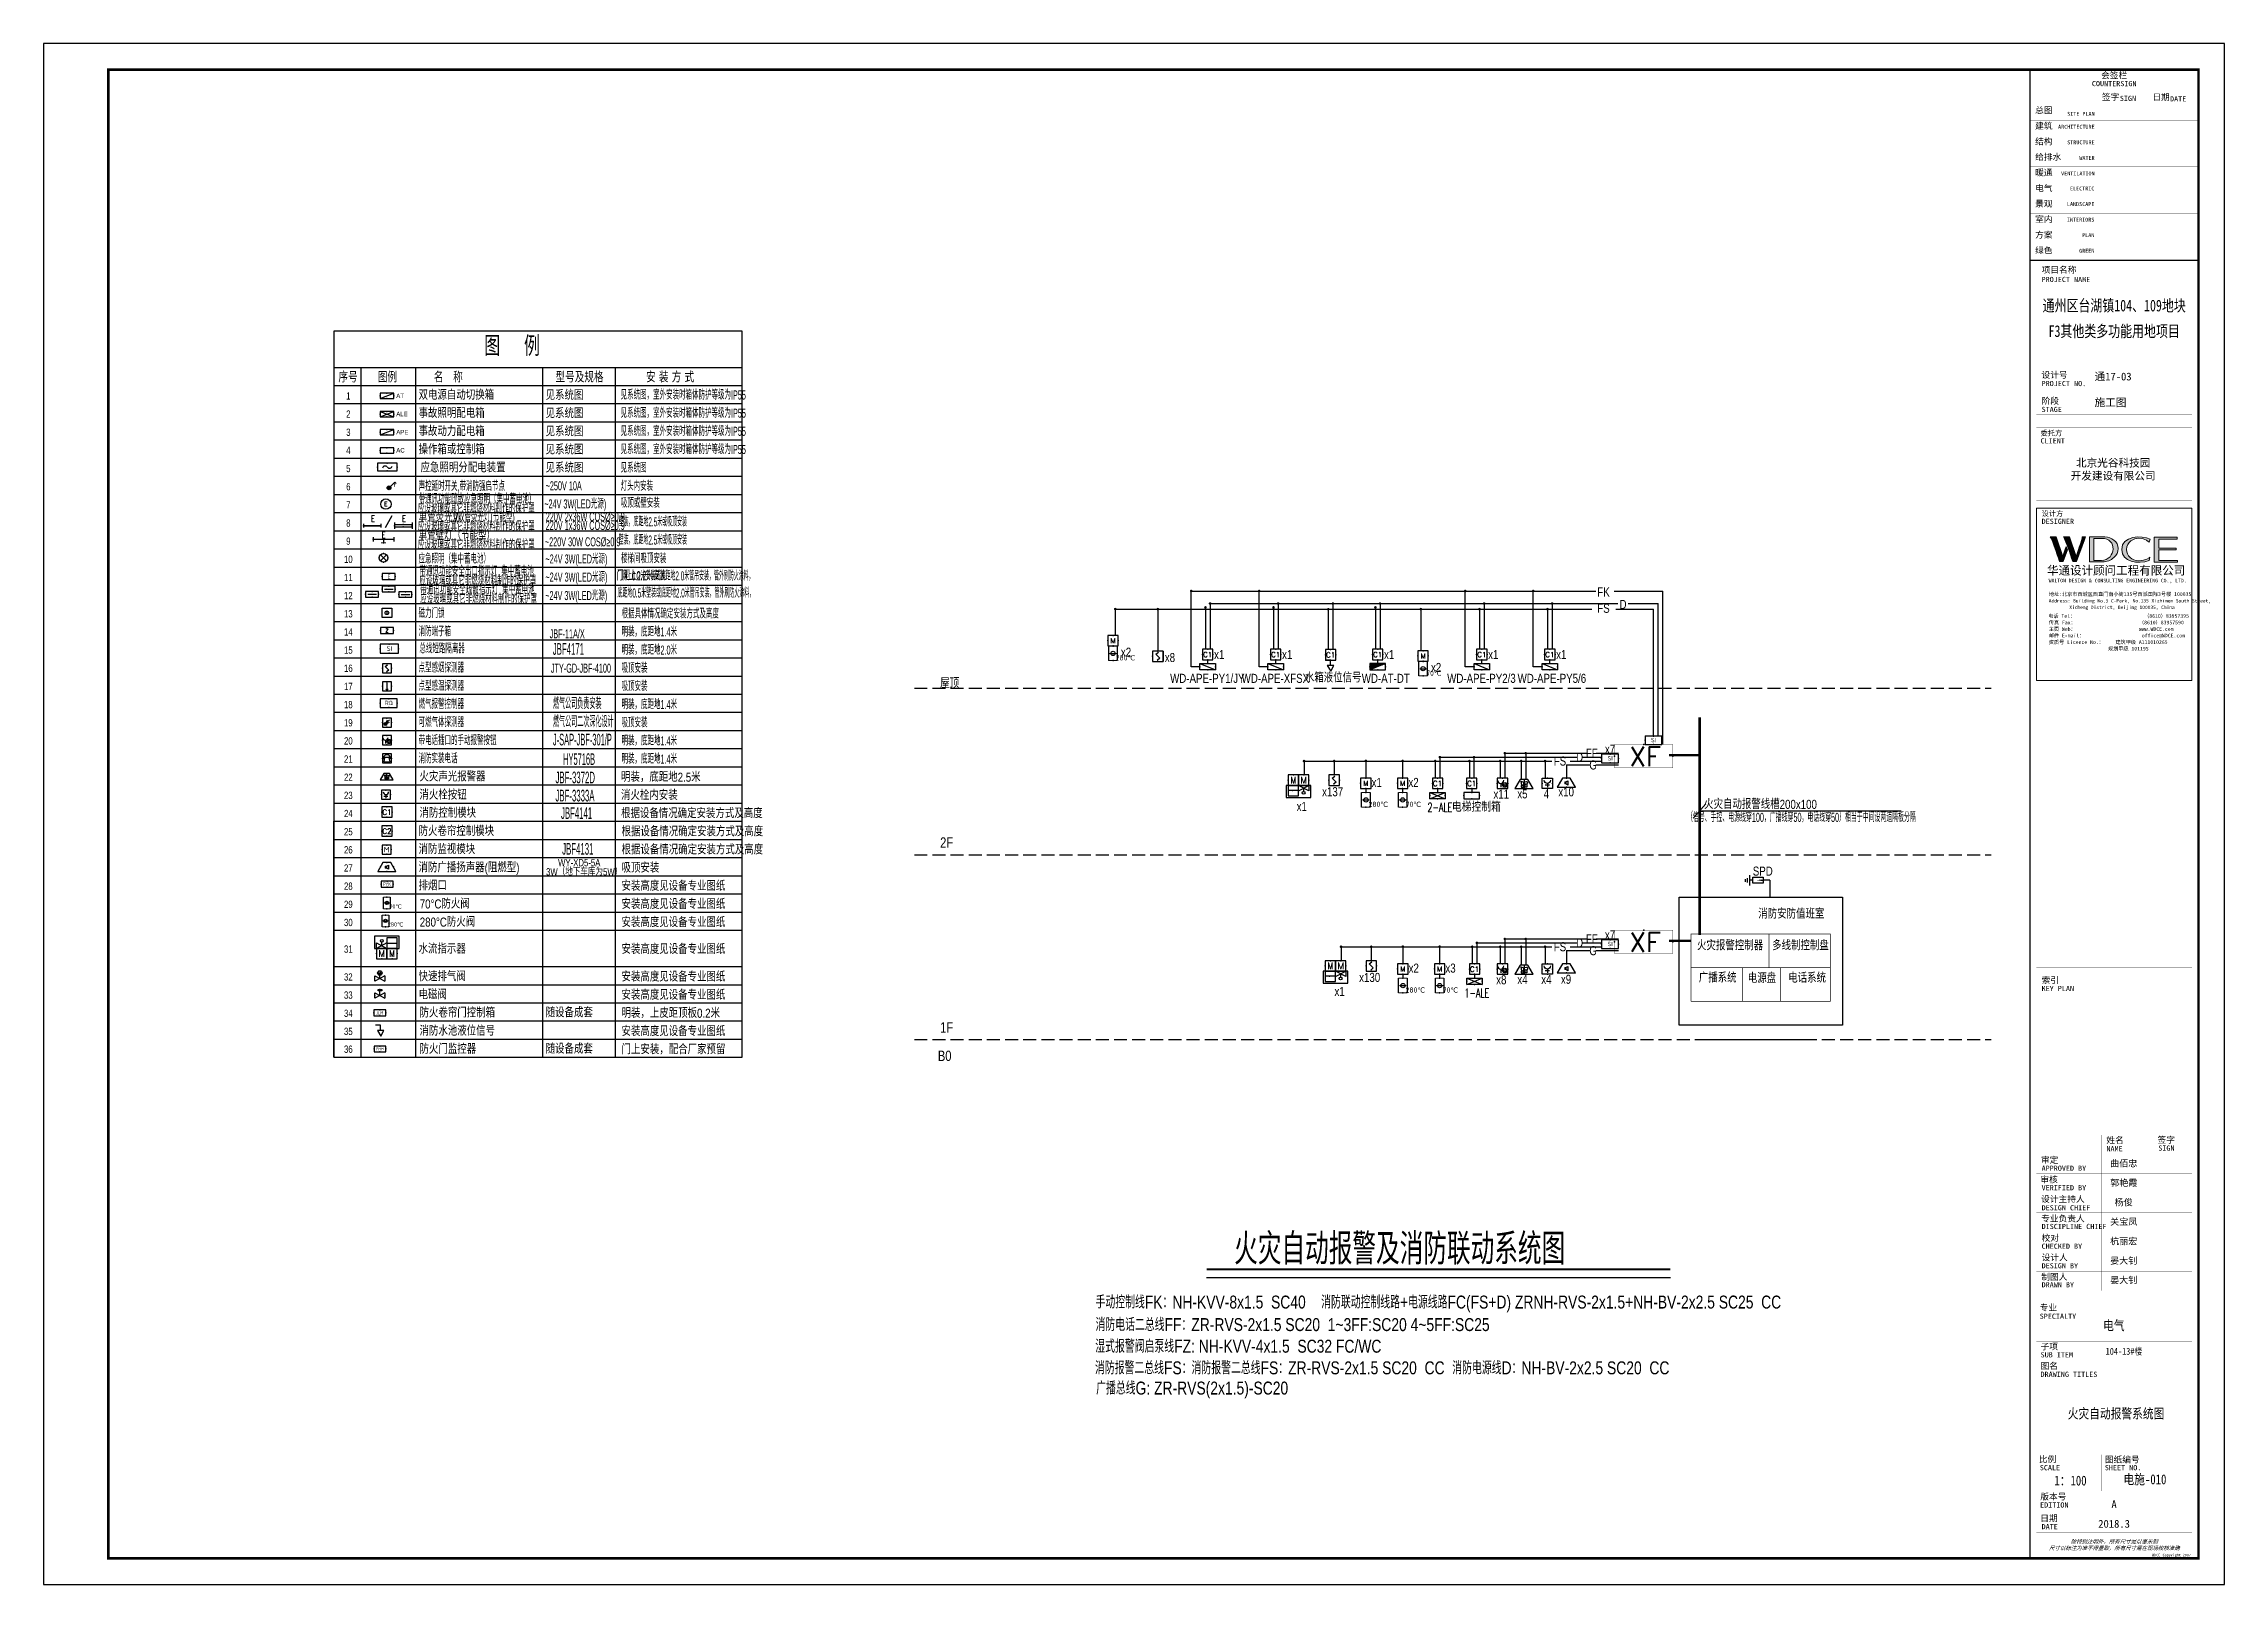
# Model space of a CAD drawing. Extents: x -54686 to 596156, y -555137 to 71395.
# Drawn here: x 359897 to 443997, y -483226 to -423826 of the extents above; entities that cross this region are included whole.
import ezdxf
from ezdxf.enums import TextEntityAlignment as Align

# ---------------------------------------------------------------- set-up
doc = ezdxf.new("R2010")
doc.units = 0
doc.header["$LTSCALE"] = 1000
for name, pattern in [('CONTINOUS', [0]), ('DASH', [0.35, 0.25, -0.1]), ('DOTE', [2.42, 2, -0.2, 0.02, -0.2])]:
    doc.linetypes.add(name, pattern=pattern)
doc.layers.get('0').update_dxf_attribs({"linetype": 'CONTINUOUS'})
doc.layers.get('Defpoints').update_dxf_attribs({"linetype": 'CONTINUOUS'})
for name, color, linetype in [('5', 3, 'CONTINUOUS'), ('BG-TEXT', 7, 'CONTINUOUS'), ('BG-WIRE', 7, 'CONTINUOUS'), ('EQUIP', 3, 'CONTINUOUS'), ('EQUIP-动力', 3, 'CONTINUOUS'), ('EQUIP-消防', 3, 'CONTINUOUS'), ('EQUIP-照明', 3, 'CONTINUOUS'), ('EQUIP-箱柜', 3, 'CONTINUOUS'), ('LAYER1', 7, 'CONTINOUS'), ('SHEET_TEXT', 7, 'CONTINUOUS'), ('SIG_TEXT', 7, 'CONTINUOUS'), ('TEL_TEXT', 3, 'CONTINUOUS'), ('TEL_TITLE', 6, 'CONTINUOUS'), ('WIRE', 4, 'CONTINUOUS'), ('WIRE-照明', 1, 'CONTINUOUS')]:
    doc.layers.add(name, color=color, linetype=linetype)
doc.layers.add('PUB_TEXT', color=7, linetype='CONTINUOUS', plot=False)
doc.styles.add('_HZTXT', font='ROS', dxfattribs={"width": 0.8, "bigfont": 'JD'})
doc.styles.add('_SIMPLEX', font='SIMPLEX', dxfattribs={"width": 0.8, "bigfont": 'JD'})
doc.styles.add('_TCH_LABEL', font='COMPLEX', dxfattribs={"bigfont": 'GBCBIG'})
doc.styles.add('_TEL_DIM', font='SIMPLEX', dxfattribs={"width": 0.8, "height": 3.5, "bigfont": 'HZTXT'})
doc.styles.add('H-图名', font='', dxfattribs={"width": 0.8, "height": 9})
doc.styles.add('hwxh', font='STXIHEI.TTF')
doc.styles.add('JD', font='ROS', dxfattribs={"width": 0.8, "height": 600, "bigfont": 'HZTXT'})
doc.styles.get("Standard").update_dxf_attribs({"font": 'GBENOR', "bigfont": 'GBCBIG'})
doc.styles.add('华文细黑', font='STXIHEI.TTF', dxfattribs={"height": 10})
doc.styles.get('H-图名').set_extended_font_data('SimSun')

msp = doc.modelspace()

# ---------------------------------------------------------------- texts
at = {"style": '华文细黑'}
for s, height, p in [('COUNTERSIGN', 200, (439747, -425266)), ('会签栏', 240, (439747, -424926))]:
    msp.add_text(s, height=height, dxfattribs=at).set_placement(p, align=Align.TOP_CENTER)
for s, height, p in [('总图', 240, (436697, -426276)), ('签字', 240, (439274, -425762)), ('SIGN', 200, (439965, -425837)), ('日期', 240, (441217, -425768)), ('DATE', 200, (441901, -425856)), ('建筑', 240, (436697, -426876)), ('结构', 240, (436697, -427476)), ('给排水', 240, (436697, -428076)), ('暖通', 240, (436697, -428676)), ('电气', 240, (436697, -429276)), ('景观', 240, (436697, -429876)), ('室内', 240, (436697, -430476)), ('方案', 240, (436697, -431076)), ('绿色', 240, (436697, -431676)), ('项目名称', 240, (436947, -432425)), ('PROJECT NAME', 200, (436947, -432818)), ('设计号', 240, (436942, -436478)), ('PROJECT NO.', 200, (436947, -436829)), ('STAGE', 200, (436947, -437829)), ('阶段', 240, (436947, -437479)), ('委托方', 200, (436907, -438740)), ('CLIENT', 200, (436907, -439040)), ('设计方', 200, (436947, -441842)), ('DESIGNER', 200, (436947, -442142)), ('索引', 240, (436947, -459812)), ('KEY PLAN', 200, (436947, -460152)), ('审定', 240, (436924, -466745)), ('姓名', 240, (439446, -465978)), ('NAME', 200, (439447, -466330)), ('签字', 240, (441416, -465969)), ('SIGN', 200, (441447, -466306)), ('审核', 240, (436901, -467496)), ('APPROVED BY', 200, (436947, -467082)), ('设计主持人', 240, (436929, -468250)), ('VERIFIED BY', 200, (436947, -467834)), ('专业负责人', 240, (436930, -469000)), ('DESIGN CHIEF', 200, (436947, -468607)), ('校对', 240, (436947, -469750)), ('CHECKED BY', 200, (436947, -470089)), ('DISCIPLINE CHIEF', 200, (436947, -469327)), ('设计人', 240, (436947, -470500)), ('DESIGN BY', 200, (436947, -470843)), ('制图人', 240, (436936, -471250)), ('DRAWN BY', 200, (436947, -471576)), ('专业', 240, (436874, -472433)), ('SPECIALTY', 200, (436874, -472788)), ('SUB ITEM', 200, (436909, -474276)), ('子项', 240, (436909, -473934)), ('DRAWING TITLES', 200, (436906, -475026)), ('图名', 240, (436906, -474685)), ('比例', 240, (436841, -478284)), ('图纸编号', 240, (439386, -478293)), ('SCALE', 200, (436878, -478626)), ('SHEET NO.', 200, (439386, -478626)), ('版本号', 240, (436896, -479723)), ('EDITION', 200, (436890, -480065)), ('日期', 240, (436896, -480557)), ('DATE', 200, (436947, -480899))]:
    msp.add_text(s, height=height, dxfattribs=at).set_placement(p, align=Align.TOP_LEFT)
for s, p in [('ARCHITECTURE', (438991, -426956)), ('SITE PLAN', (438991, -426456)), ('STRUCTURE', (438991, -427556)), ('VENTILATION', (438991, -428756)), ('WATER', (438991, -428156)), ('ELECTRIC', (438982, -429337)), ('INTERIORS', (438982, -430537)), ('LANDSCAPE', (438982, -429937)), ('PLAN', (438982, -431137)), ('GREEN', (438982, -431737))]:
    msp.add_text(s, height=150, dxfattribs=at).set_placement(p, align=Align.TOP_RIGHT)
at = {"color": 4, "style": '华文细黑', "width": 0.75}
for s, p in [('通州区台湖镇104、109地块', (439747, -434148)), ('F3其他类多功能用地项目', (439747, -435135))]:
    msp.add_text(s, height=450, dxfattribs=at).set_placement(p, align=Align.CENTER)
at = {"color": 4, "style": '华文细黑'}
for s, p in [('A', (439743, -480285)), ('2018.3', (439743, -481041))]:
    msp.add_text(s, height=300, dxfattribs=at).set_placement(p, align=Align.CENTER)
at = {"style": '华文细黑', "oblique": 20}
for s, p in [('尺寸以标注为准不得量取，所有尺寸需在现场校核准确', (439747, -481826)), ('除特别注明外，所有尺寸是以毫米制', (439747, -481576))]:
    msp.add_text(s, height=150, dxfattribs=at).set_placement(p, align=Align.MIDDLE_CENTER)
at = {"color": 4, "ltscale": 0.001, "char_height": 300, "width": 5848.95, "style": '华文细黑'}
for s, insert, attachment_point in [('通17-03', (438990, -436675), 4), ('施工图', (438990, -437675), 4), ('北京光谷科技园\\P开发建设有限公司', (439707, -440255), 5)]:
    msp.add_mtext(s, dxfattribs=dict(at, insert=insert, attachment_point=attachment_point))
at = {"style": '_HZTXT', "width": 0.8, "flags": 9}
for p in [(373132, -445768, 331063), (373136, -445768, 331063)]:
    msp.add_attdef('A', p, '传声器', height=0.00302, dxfattribs=at)
at = {"layer": 'BG-TEXT'}
for s, height, style, width, p in [('图    例', 770, 'JD', 0.8, (376891, -435872)), ('序号', 420, '_HZTXT', 0.8, (371268, -436889)), ('图例', 420, '_HZTXT', 0.8, (372785, -436889)), ('名   称', 420, '_HZTXT', 0.8, (374946, -436889)), ('型号及规格', 420, '_HZTXT', 0.8, (379641, -436889)), ('安 装 方 式', 420, '_HZTXT', 0.8, (383131, -436889)), ('1', 280, '_HZTXT', 0.8, (371566, -437547)), ('AT', 175, '_HZTXT', 0.8, (373496, -437492)), ('双电源自动切换箱', 350, '_HZTXT', 0.8, (374357, -437552)), ('见系统图', 350, '_HZTXT', 0.8, (379257, -437561)), ('见系统图，室外安装时箱体防护等级为IP55', 350, '_HZTXT', 0.55, (382150, -437547)), ('2', 280, '_HZTXT', 0.8, (371566, -438247)), ('ALE', 175, '_HZTXT', 0.8, (373496, -438192)), ('事故照明配电箱', 350, '_HZTXT', 0.8, (374357, -438252)), ('见系统图', 350, '_HZTXT', 0.8, (379257, -438261)), ('见系统图，室外安装时箱体防护等级为IP55', 350, '_HZTXT', 0.55, (382150, -438247)), ('3', 280, '_HZTXT', 0.8, (371566, -438947)), ('APE', 175, '_HZTXT', 0.8, (373496, -438892)), ('事故动力配电箱', 350, '_HZTXT', 0.8, (374357, -438952)), ('见系统图', 350, '_HZTXT', 0.8, (379257, -438961)), ('见系统图，室外安装时箱体防护等级为IP55', 350, '_HZTXT', 0.55, (382150, -438947)), ('4', 280, '_HZTXT', 0.8, (371566, -439647)), ('AC', 175, '_HZTXT', 0.8, (373496, -439592)), ('操作箱或控制箱', 350, '_HZTXT', 0.8, (374357, -439652)), ('见系统图', 350, '_HZTXT', 0.8, (379257, -439661)), ('见系统图，室外安装时箱体防护等级为IP55', 350, '_HZTXT', 0.55, (382150, -439647)), ('5', 280, '_HZTXT', 0.8, (371566, -440347)), ('声控延时开关,带消防强启节点', 350, '_HZTXT', 0.55, (374357, -441068)), ('应急照明分配电装置', 350, '_HZTXT', 0.8, (374433, -440351)), ('见系统图', 350, '_HZTXT', 0.8, (379257, -440361)), ('灯头内安装', 350, '_HZTXT', 0.55, (382150, -441061)), ('见系统图', 350, '_HZTXT', 0.55, (382150, -440361)), ('6', 280, '_HZTXT', 0.8, (371566, -441047)), ('7', 280, '_HZTXT', 0.8, (371566, -441747)), ('带通讯功能疏散应急照明（集中蓄电池）', 350, '_HZTXT', 0.55, (374360, -441557)), (' ~24V 3W(LED光源)', 350, '_HZTXT', 0.55, (379126, -441747)), ('~250V 10A', 350, '_HZTXT', 0.55, (379257, -441047)), ('吸顶或壁安装', 350, '_HZTXT', 0.55, (382158, -441716)), ('8', 280, '_HZTXT', 0.8, (371566, -442447)), ('应设玻璃或其它非燃烧材料制作的保护罩', 350, '_HZTXT', 0.55, (374332, -441918)), ('应设玻璃或其它非燃烧材料制作的保护罩', 350, '_HZTXT', 0.55, (374332, -442618)), ('单管荧光灯', 315, '_HZTXT', 0.8, (374357, -442249)), ('双管荧光灯(节能型)', 350, '_HZTXT', 0.55, (375876, -442260)), ('220V 2x36W COS%%C≥0.9', 350, '_HZTXT', 0.55, (379261, -442238)), ('220V 1x36W COS%%C≥0.9', 350, '_HZTXT', 0.55, (379261, -442576)), ('壁装，底距地2.5米或吸顶安装', 350, '_HZTXT', 0.42, (382072, -442437)), ('9', 280, '_HZTXT', 0.8, (371566, -443147)), ('应设玻璃或其它非燃烧材料制作的保护罩', 350, '_HZTXT', 0.55, (374332, -443318)), ('单管壁灯（节能型）', 315, '_HZTXT', 0.8, (374357, -442942)), (' ~220V 30W COS%%C≥0.9', 350, '_HZTXT', 0.55, (379150, -443208)), ('壁装，底距地2.5米或吸顶安装', 350, '_HZTXT', 0.42, (382072, -443137)), ('10', 280, '_HZTXT', 0.8, (371481, -443847)), ('应急照明（集中蓄电池）', 350, '_HZTXT', 0.55, (374357, -443868)), ('带通讯功能安全出口指示灯  集中蓄电池', 350, '_HZTXT', 0.55, (374390, -444343)), ('~24V 3W(LED光源)', 350, '_HZTXT', 0.55, (379248, -443868)), ('楼梯间吸顶安装', 350, '_HZTXT', 0.55, (382161, -443852)), ('11', 280, '_HZTXT', 0.8, (371481, -444547)), ('应设玻璃或其它非燃烧材料制作的保护罩', 350, '_HZTXT', 0.55, (374387, -444707)), ('带通讯功能安全疏散指示灯  集中蓄电池', 350, '_HZTXT', 0.55, (374422, -445054)), ('~24V 3W(LED光源)', 350, '_HZTXT', 0.55, (379248, -444568)), ('~24V 3W(LED光源)', 350, '_HZTXT', 0.55, (379248, -444568)), ('门洞上0.2米安装或底距地2.0米管吊安装，管外刷防火涂料，', 350, '_HZTXT', 0.42, (382008, -444521)), ('门洞上0.2米安装', 350, '_HZTXT', 0.55, (382008, -444511)), ('底距地0.5米壁装或底距地2.0米管吊安装，管外刷防火涂料，', 350, '_HZTXT', 0.42, (382028, -445181)), ('12', 280, '_HZTXT', 0.8, (371481, -445247)), ('13', 280, '_HZTXT', 0.8, (371481, -445947)), ('磁力门锁', 350, '_HZTXT', 0.55, (374357, -445968)), ('应设玻璃或其它非燃烧材料制作的保护罩', 350, '_HZTXT', 0.55, (374420, -445416)), ('~24V 3W(LED光源)', 350, '_HZTXT', 0.55, (379241, -445279)), ('根据具体情况确定安装方式及高度', 350, '_HZTXT', 0.55, (382184, -445982)), ('14', 280, '_HZTXT', 0.8, (371481, -446647)), ('消防端子箱', 350, '_HZTXT', 0.55, (374357, -446668)), (' JBF-11A/X', 350, '_HZTXT', 0.55, (379335, -446752)), ('明装，底距地1.4米', 350, '_HZTXT', 0.55, (382184, -446682)), ('15', 280, '_HZTXT', 0.8, (371481, -447347)), ('总线短路隔离器', 350, '_HZTXT', 0.55, (374387, -447329)), ('JBF4171', 450, '_HZTXT', 0.5, (379533, -447388)), ('明装，底距地2.0米', 350, '_HZTXT', 0.55, (382184, -447382)), ('16', 280, '_HZTXT', 0.8, (371481, -448047)), ('点型感烟探测器  ', 350, '_HZTXT', 0.55, (374357, -448068)), ('JTY-GD-JBF-4100', 350, '_HZTXT', 0.55, (379460, -448079)), ('吸顶安装', 350, '_HZTXT', 0.55, (382184, -448082)), ('17', 280, '_HZTXT', 0.8, (371481, -448747)), ('燃气报警控制器', 350, '_HZTXT', 0.55, (374357, -449468)), ('点型感温探测器', 350, '_HZTXT', 0.55, (374357, -448768)), ('燃气公司负责安装', 450, '_HZTXT', 0.4, (379539, -449482)), ('吸顶安装', 350, '_HZTXT', 0.55, (382184, -448782)), ('明装，底距地1.4米', 350, '_HZTXT', 0.55, (382184, -449482)), ('18', 280, '_HZTXT', 0.8, (371481, -449447)), ('19', 280, '_HZTXT', 0.8, (371481, -450147)), ('可燃气体探测器', 350, '_HZTXT', 0.55, (374357, -450168)), ('燃气公司二次深化设计', 450, '_HZTXT', 0.4, (379539, -450182)), ('吸顶安装', 350, '_HZTXT', 0.55, (382184, -450182)), ('20', 280, '_HZTXT', 0.8, (371481, -450847)), ('带电话插口的手动报警按钮', 350, '_HZTXT', 0.55, (374357, -450868)), ('J-SAP-JBF-301/P', 450, '_HZTXT', 0.4, (379539, -450882)), ('明装，底距地1.4米', 350, '_HZTXT', 0.55, (382184, -450882)), ('21', 280, '_HZTXT', 0.8, (371481, -451547)), ('消防实装电话', 350, '_HZTXT', 0.55, (374357, -451568)), ('明装，底距地1.4米', 350, '_HZTXT', 0.55, (382184, -451582)), ('22', 280, '_HZTXT', 0.8, (371481, -452247)), ('火灾声光报警器', 350, '_HZTXT', 0.8, (374391, -452268)), ('JBF-3372D', 450, '_HZTXT', 0.5, (379638, -452343)), ('明装，底距地2.5米', 350, '_HZTXT', 0.8, (382165, -452282)), ('23', 280, '_HZTXT', 0.8, (371481, -452947)), ('消火栓按钮', 350, '_HZTXT', 0.8, (374391, -452968)), ('消防控制模块', 350, '_HZTXT', 0.8, (374391, -453668)), ('JBF-3333A', 450, '_HZTXT', 0.5, (379637, -453042)), ('JBF4141', 450, '_HZTXT', 0.5, (379848, -453716)), ('消火栓内安装', 350, '_HZTXT', 0.8, (382165, -452982)), ('根据设备情况确定安装方式及高度', 350, '_HZTXT', 0.8, (382165, -453682)), ('24', 280, '_HZTXT', 0.8, (371481, -453647)), ('25', 280, '_HZTXT', 0.8, (371481, -454347)), ('防火卷帘控制模块', 350, '_HZTXT', 0.8, (374357, -454368)), ('根据设备情况确定安装方式及高度', 350, '_HZTXT', 0.8, (382184, -454382)), ('26', 280, '_HZTXT', 0.8, (371481, -455047)), ('消防监视模块', 350, '_HZTXT', 0.8, (374357, -455068)), ('JBF4131', 450, '_HZTXT', 0.5, (379896, -455095)), ('根据设备情况确定安装方式及高度', 350, '_HZTXT', 0.8, (382184, -455082)), ('27', 280, '_HZTXT', 0.8, (371481, -455747)), ('消防广播扬声器(阻燃型)', 350, '_HZTXT', 0.8, (374357, -455768)), ('3W（地下车库为5W）', 280, '_HZTXT', 0.8, (379273, -455895)), ('WY-XD5-5A', 280, '_HZTXT', 0.8, (379737, -455542)), ('吸顶安装', 350, '_HZTXT', 0.8, (382184, -455782)), ('28', 280, '_HZTXT', 0.8, (371481, -456447)), ('排烟口', 350, '_HZTXT', 0.8, (374357, -456468)), ('安装高度见设备专业图纸', 350, '_HZTXT', 0.8, (382184, -456482)), ('29', 280, '_HZTXT', 0.8, (371481, -457147)), ('280%%DC防火阀', 350, '_HZTXT', 0.8, (374402, -457868)), ('70%%DC防火阀', 350, '_HZTXT', 0.8, (374402, -457168)), ('安装高度见设备专业图纸', 350, '_HZTXT', 0.8, (382184, -457182)), ('安装高度见设备专业图纸', 350, '_HZTXT', 0.8, (382184, -457882)), ('30', 280, '_HZTXT', 0.8, (371481, -457847)), ('31', 280, '_HZTXT', 0.8, (371481, -458874)), ('水流指示器', 350, '_HZTXT', 0.8, (374357, -458905)), ('安装高度见设备专业图纸', 350, '_HZTXT', 0.8, (382184, -458918)), ('32', 280, '_HZTXT', 0.8, (371481, -459947)), ('快速排气阀', 350, '_HZTXT', 0.8, (374357, -459968)), ('安装高度见设备专业图纸', 350, '_HZTXT', 0.8, (382184, -459982)), ('33', 280, '_HZTXT', 0.8, (371481, -460647)), ('电磁阀', 350, '_HZTXT', 0.8, (374357, -460668)), ('安装高度见设备专业图纸', 350, '_HZTXT', 0.8, (382184, -460682)), ('34', 280, '_HZTXT', 0.8, (371481, -461347)), ('消防水池液位信号', 350, '_HZTXT', 0.8, (374393, -462068)), ('防火卷帘门控制箱', 350, '_HZTXT', 0.8, (374393, -461368)), ('随设备成套', 350, '_HZTXT', 0.8, (379257, -461361)), ('安装高度见设备专业图纸', 350, '_HZTXT', 0.8, (382184, -462082)), ('明装，上皮距顶板0.2米', 350, '_HZTXT', 0.8, (382184, -461382)), ('35', 280, '_HZTXT', 0.8, (371481, -462047)), ('36', 280, '_HZTXT', 0.8, (371481, -462732)), ('防火门监控器', 350, '_HZTXT', 0.8, (374393, -462768)), ('随设备成套', 350, '_HZTXT', 0.8, (379257, -462761)), ('门上安装，配合厂家预留', 350, '_HZTXT', 0.8, (382184, -462782))]:
    msp.add_text(s, height=height, dxfattribs=dict(at, style=style, width=width)).set_placement(p)
at = {"layer": 'PUB_TEXT', "style": '_HZTXT', "width": 0.8}
msp.add_text('火灾自动报警及消防联动系统图', height=1200, rotation=0, dxfattribs=at).set_placement((405808, -470894, -39448))
at = {"layer": 'SHEET_TEXT', "style": '华文细黑'}
for tag, p in [('郭艳霞', (440115, -467621)), ('曲佰忠', (440115, -466871)), ('杨俊', (440115, -468371)), ('关宝凤', (440115, -469121)), ('杭丽宏', (440115, -469871)), ('晏大钊', (440115, -470621)), ('晏大钊', (440115, -471371))]:
    msp.add_attdef(tag, text='', height=250, dxfattribs=at).set_placement(p, align=Align.TOP_CENTER)
at = {"layer": 'SIG_TEXT', "style": '_HZTXT'}
for s, width, p in [('FK', 0.8, (420052, -444967)), ('FS', 0.8, (420052, -445595)), ('D', 0.8, (420806, -445445)), ('x2', 0.8, (401639, -447287)), ('x8', 0.8, (403333, -447492)), ('x1', 0.8, (405232, -447378)), ('x1', 0.8, (407854, -447378)), ('x1', 0.8, (411786, -447378)), ('x1', 0.8, (415801, -447378)), ('x1', 0.8, (418424, -447378)), ('WD-APE-PY1/JY', 0.8, (404776, -448296)), ('WD-APE-XFSX', 0.8, (407399, -448296)), ('水箱液位信号 ', 0.8, (409679, -448276)), ('WD-AT-DT', 0.8, (411656, -448296)), ('x2', 0.8, (413597, -447877)), ('WD-APE-PY2/3', 0.8, (415346, -448296)), ('WD-APE-PY5/6', 0.8, (418062, -448296)), ('FS', 0.8, (418374, -451485)), ('D', 0.8, (419129, -451335)), ('FF', 0.8, (419601, -451185)), ('G', 0.8, (419652, -451635)), ('x7', 0.8, (420304, -451024)), ('x1', 0.8, (411308, -452309)), ('x2', 0.8, (412726, -452309)), ('x1', 0.8, (408417, -453234)), ('x137', 0.8, (409607, -452667)), ('x11', 0.8, (416111, -452759)), ('x5', 0.8, (416926, -452749)), ('4', 0.8, (417851, -452744)), ('x10', 0.8, (418612, -452672)), ('火灾自动报警线槽200x100', 0.8, (426108, -453154)), ('（信号、手控、电源线穿100，广播线穿50，电话线穿50）相当于中间设两道隔板分隔', 0.5, (427683, -453655)), ('D', 0.8, (419129, -458494)), ('FF', 0.8, (419601, -458344)), ('x7', 0.8, (420304, -458183)), ('FS', 0.8, (418374, -458644)), ('G', 0.8, (419652, -458794)), ('x130', 0.8, (411035, -459826)), ('x2', 0.8, (412736, -459468)), ('x3', 0.8, (414154, -459468)), ('x8', 0.8, (416111, -459918)), ('x4', 0.8, (416926, -459907)), ('x4', 0.8, (417851, -459903)), ('x9', 0.8, (418608, -459898)), ('x1', 0.8, (409876, -460365))]:
    msp.add_text(s, height=350, dxfattribs=dict(at, width=width)).set_placement(p, align=Align.MIDDLE_CENTER)
at = {"layer": 'TEL_TEXT'}
for s, height, style, width, p in [('E', 245, '_TEL_DIM', 0.64, (372526, -442266)), ('E', 245, '_TEL_DIM', 0.64, (373723, -442266)), ('E', 245, '_TEL_DIM', 0.64, (372937, -442894)), ('2-ALE', 350, '_TEL_DIM', 0.64, (413264, -453443)), ('电梯控制箱', 350, '_TEL_DIM', 0.8, (414205, -453438)), ('SPD', 350, '_HZTXT', 0.8, (425810, -455903)), ('消防安防值班室', 350, '_HZTXT', 0.8, (426022, -457557)), ('火灾报警控制器', 350, '_HZTXT', 0.8, (423659, -458775)), ('多线制控制盘', 350, '_HZTXT', 0.8, (426557, -458775)), ('广播系统', 350, '_HZTXT', 0.8, (423728, -460020)), ('电源盘', 350, '_HZTXT', 0.8, (425619, -460038)), ('电话系统', 350, '_HZTXT', 0.8, (427177, -460026)), ('1-ALE', 350, '_TEL_DIM', 0.64, (414691, -460602)), ('手动控制线FK：NH-KVV-8x1.5  SC40    消防联动控制线路+电源线路FC(FS+D) ZRNH-RVS-2x1.5+NH-BV-2x2.5 SC25  CC', 500, '_HZTXT', 0.8, (400463, -472592)), ('消防电话二总线FF：ZR-RVS-2x1.5 SC20  1~3FF:SC20 4~5FF:SC25 ', 500, '_HZTXT', 0.8, (400463, -473461)), ('电气', 379.7, 'H-图名', 0.8, (439320, -473431)), ('湿式报警阀启泵线FZ: NH-KVV-4x1.5  SC32 FC/WC', 500, '_HZTXT', 0.8, (400453, -474294)), ('104-13#楼', 265.8, 'H-图名', 0.8, (439416, -474375)), ('消防报警二总线FS：消防报警二总线FS：ZR-RVS-2x1.5 SC20  CC  消防电源线D：NH-BV-2x2.5 SC20  CC', 500, '_HZTXT', 0.8, (400443, -475128)), ('广播总线G: ZR-RVS(2x1.5)-SC20', 500, '_HZTXT', 0.8, (400487, -475908)), ('火灾自动报警系统图', 379.7, 'H-图名', 0.8, (437954, -476829)), ('1：100', 379.7, 'H-图名', 0.8, (437441, -479413)), ('电施-010', 379.7, 'H-图名', 0.8, (440105, -479366))]:
    msp.add_text(s, height=height, dxfattribs=dict(at, style=style, width=width)).set_placement(p)
at = {"layer": 'TEL_TEXT', "ltscale": 2, "style": '_HZTXT', "width": 0.8}
for s, p in [('屋顶', (394471, -448669)), ('2F', (394471, -454825)), ('1F', (394471, -461956)), ('B0', (394384, -463049))]:
    msp.add_text(s, height=400, dxfattribs=at).set_placement(p)
at = {"layer": 'TEL_TEXT', "linetype": 'DOTE', "style": '_HZTXT', "width": 0.4}
msp.add_text('HY5716B', height=450, dxfattribs=at).set_placement((379931, -451634))

# ---------------------------------------------------------------- blocks, each defined once
blk = doc.blocks.new('$equip$00001700')
for p, q in [((-0.5, 0.5), (-0.5, -0.5)), ((0.5, 0.5), (-0.5, 0.5)), ((-0.2, 0.2), (0.05, 0.4)), ((0, 0), (-0.2, 0.2)), ((0, 0), (0.2, -0.2)), ((0.5, -0.5), (0.5, 0.5)), ((-0.5, -0.5), (0.5, -0.5)), ((0.2, -0.2), (-0.05, -0.4))]:
    blk.add_line(p, q)
for p in [(-0.5, 0), (0, 0.5), (0.5, 0), (0, -0.5)]:
    blk.add_point(p)
at = {"flags": 1}
for tag, height, p in [('A', 0.00002, (0, 0)), ('B', 0.4, (0.75, -0.2))]:
    blk.add_attdef(tag, text='', height=height, dxfattribs=at).set_placement(p, align=Align.MIDDLE_CENTER)
blk = doc.blocks.new('$equip$00001711')
for p, q in [((-0.5, 1), (-0.5, 0)), ((0.5, 1), (-0.5, 1)), ((-0.5, 0), (0.5, 0)), ((-0.17, 0.5), (-0.17, 0.15)), ((0.5, 0), (0.5, 1))]:
    blk.add_line(p, q)
for radius in [0.226, 0.113]:
    blk.add_circle((0.23, 0.36), radius)
blk.add_arc((-0.17, 0.8), 0.3, 180, 0)
for p in [(-0.5, 0.5), (0, 1), (0, 0), (0.5, 0.5)]:
    blk.add_point(p)
at = {"flags": 1}
for tag, height, p in [('A', 0.00002, (0, 0)), ('B', 0.4, (0.76, 0.31))]:
    blk.add_attdef(tag, text='', height=height, dxfattribs=at).set_placement(p, align=Align.MIDDLE_CENTER)
blk = doc.blocks.new('$equip$00001712')
for p, q in [((-0.5, 1), (-0.5, 0)), ((0.5, 1), (-0.5, 1)), ((-0.5, 0), (0.5, 0)), ((-0.22, 0.33), (0.22, 0.33)), ((0, 0.5), (0, 0.15)), ((0.5, 0), (0.5, 1))]:
    blk.add_line(p, q)
blk.add_arc((0, 0.8), 0.3, 180, 0)
for p in [(-0.5, 0.5), (0, 1), (0, 0), (0.5, 0.5)]:
    blk.add_point(p)
at = {"flags": 1}
for tag, height, p in [('A', 0.00002, (0, 0)), ('B', 0.4, (0.73, 0.3))]:
    blk.add_attdef(tag, text='', height=height, dxfattribs=at).set_placement(p, align=Align.MIDDLE_CENTER)
blk = doc.blocks.new('A$C5F0073ED')
blk.add_point((351, 1))
at = {"layer": 'EQUIP-消防'}
for p, q in [((202, 350), (0, 1)), ((0, 1), (703, 1)), ((502, 350), (202, 350)), ((502, 350), (202, 350)), ((244, 285), (332, 245)), ((264, 125), (244, 285)), ((332, 125), (244, 125)), ((244, 125), (244, 57)), ((244, 57), (332, 57)), ((332, 245), (312, 125)), ((332, 57), (332, 125)), ((352, 350), (352, 0)), ((396, 56), (396, 170)), ((456, 56), (396, 56)), ((456, 170), (456, 56)), ((703, 1), (502, 350))]:
    blk.add_line(p, q, dxfattribs=at)
blk.add_circle((426, 216), 55.4, dxfattribs=at)
for p in [(101, 175), (352, 350), (602, 175)]:
    blk.add_point(p, dxfattribs=at)
at = {"color": 7, "style": '_TEL_DIM', "flags": 1}
blk.add_attdef('A', text='', height=0.01, dxfattribs=at).set_placement((351, 1), align=Align.MIDDLE_CENTER)
blk = doc.blocks.new('$equip$00002776')
for p, q in [((0.65, 0.65), (-0.65, 0.65)), ((-0.65, 0.65), (-0.65, 0)), ((-0.65, 0), (0.65, 0)), ((0.65, 0), (0.65, 0.65))]:
    blk.add_line(p, q)
at = {"const_width": 0.04}
blk.add_lwpolyline([(-0.65, 0.65), (-0.65, 0), (0.65, 0), (0.65, 0.65), (-0.65, 0.65), (-0.65, 0)], dxfattribs=at)
for p in [(-0.65, 0.33), (0, 0.65), (0, 0), (0.65, 0.33)]:
    blk.add_point(p)
at = {"color": 7}
blk.add_attdef('$TEXT$', text='', height=0.34, dxfattribs=at).set_placement((0.01, 0.34), align=Align.MIDDLE_CENTER)
at = {"color": 7, "flags": 1}
for tag, height, p in [('A', 0.00002, (0, 0)), ('B', 0.4, (0.9, 0.25))]:
    blk.add_attdef(tag, text='', height=height, dxfattribs=at).set_placement(p, align=Align.MIDDLE_CENTER)
blk = doc.blocks.new('$equip$00002677')
for p, q in [((-0.3, 0.7), (-0.7, 0)), ((-0.7, 0), (0.7, 0)), ((0.3, 0.7), (-0.3, 0.7)), ((-0.12, 0.42), (-0.12, 0.26)), ((-0.12, 0.42), (-0.04, 0.42)), ((-0.04, 0.26), (-0.12, 0.26)), ((-0.04, 0.42), (0.12, 0.5)), ((-0.04, 0.42), (-0.04, 0.26)), ((0.12, 0.17), (-0.04, 0.26)), ((0.12, 0.5), (0.12, 0.17)), ((0.7, 0), (0.3, 0.7))]:
    blk.add_line(p, q)
at = {"const_width": 0.04}
blk.add_lwpolyline([(-0.3, 0.7), (0.3, 0.7), (0.7, 0), (-0.7, 0), (-0.3, 0.7), (0.3, 0.7)], dxfattribs=at)
blk.add_lwpolyline([(-0.3, 0.7), (0.3, 0.7), (0.7, 0), (-0.7, 0), (-0.3, 0.7), (0.3, 0.7)], dxfattribs=at)
for p in [(-0.5, 0.35), (0, 0.7), (0, 0), (0.5, 0.35)]:
    blk.add_point(p)
at = {"color": 7, "flags": 1}
for tag, height, p in [('A', 0.00002, (0, 0)), ('B', 0.4, (0.96, 0.3))]:
    blk.add_attdef(tag, text='', height=height, dxfattribs=at).set_placement(p, align=Align.MIDDLE_CENTER)
blk = doc.blocks.new('$equip$00001416')
for p, q in [((0.75, 0.6), (-0.75, 0.6)), ((-0.75, 0), (0.75, 0.6)), ((-0.75, 0.6), (-0.75, 0)), ((-0.75, 0), (0.75, 0)), ((0.75, 0), (0.75, 0.6))]:
    blk.add_line(p, q)
for p in [(-0.75, 0.3), (0, 0.6), (0, 0), (0.75, 0.3)]:
    blk.add_point(p)
at = {"style": '_TCH_LABEL', "flags": 9}
blk.add_attdef('A', (0, 0), '', height=0.00002, dxfattribs=at)
blk = doc.blocks.new('A$C2AD7748D')
at = {"layer": 'EQUIP'}
for p, q in [((134, 285), (0, 285)), ((217, 149), (51, 149)), ((51, 149), (139, 0)), ((134, 149), (134, 285)), ((139, 0), (217, 149))]:
    blk.add_line(p, q, dxfattribs=at)
blk = doc.blocks.new('A$C00CB3F40')
at = {"layer": 'WIRE', "color": 4, "xscale": 1.95, "yscale": 1.95, "zscale": 1.95}
blk.add_blockref('A$C2AD7748D', (0, 0), dxfattribs=at)
blk = doc.blocks.new('$equip_U$00000168(HT0578)')
at = {"color": 3}
for p, q in [((0.5, 1), (-0.5, 1)), ((-0.5, 1), (-0.5, 0)), ((0.5, 1), (-0.5, 1)), ((-0.5, 1), (-0.5, 0)), ((-0.5, 0), (0.5, 0)), ((-0.5, 0), (0.5, 0)), ((0.5, 0), (0.5, 1)), ((0.5, 0), (0.5, 1))]:
    blk.add_line(p, q, dxfattribs=at)
at = {"color": 3, "const_width": 0.0125}
for points in [[(-0.5, 1), (-0.5, 0)], [(0.5, 1), (-0.5, 1)], [(-0.5, 0), (0.5, 0)], [(0.5, 0), (0.5, 1)]]:
    blk.add_lwpolyline(points, dxfattribs=at)
for p in [(-0.5, 0.5), (0, 1), (0, 0), (0.5, 0.5)]:
    blk.add_point(p)
at = {"color": 7, "style": '_TEL_DIM'}
blk.add_attdef('$TEXT$', text='', height=0.5, dxfattribs=at).set_placement((0, 0.49), align=Align.MIDDLE_CENTER)
at = {"color": 7, "style": '_TEL_DIM', "flags": 1}
blk.add_attdef('A', text='', height=0.000025, dxfattribs=at).set_placement((0, 0), align=Align.MIDDLE_CENTER)
blk = doc.blocks.new('$equip$00001424')
for p, q in [((-0.75, 0), (0.75, 0.6)), ((-0.75, 0.6), (0.75, 0)), ((0.75, 0.6), (-0.75, 0.6)), ((-0.75, 0.6), (-0.75, 0)), ((-0.75, 0), (0.75, 0)), ((0.75, 0), (0.75, 0.6))]:
    blk.add_line(p, q)
for p in [(-0.75, 0.3), (0, 0.6), (0, 0), (0.75, 0.3)]:
    blk.add_point(p)
at = {"style": '_TCH_LABEL', "flags": 9}
blk.add_attdef('A', (0, 0), '', height=0.00002, dxfattribs=at)
blk = doc.blocks.new('$equip_U$00000156(HT0578)')
at = {"color": 3}
for p, q in [((0, 0), (-1, 0)), ((-1, 0), (-1, -1)), ((1, 1), (0, 1)), ((0, 1), (0, 0)), ((0, 0), (1, 0)), ((1, 0), (0, 0)), ((0, 0), (0, -1)), ((0, -1), (0, 0)), ((1, 0), (1, 1)), ((1, -1), (1, 0)), ((-1, -1), (0, -1)), ((0, -1), (1, -1))]:
    blk.add_line(p, q, dxfattribs=at)
at = {"color": 3, "linetype": 'Continuous'}
for p, q in [((-0.99, 0), (-0.99, 0.54)), ((-0.99, 0.54), (0, 0)), ((0, 0.54), (-0.99, 0)), ((-0.49, 0.27), (-0.49, 0.59)), ((0, 0.54), (0, 0))]:
    blk.add_line(p, q, dxfattribs=at)
at = {"color": 7}
blk.add_line((0.1, 0.5), (0.9, 0.5), dxfattribs=at)
at = {"color": 4, "linetype": 'DASH'}
blk.add_lwpolyline([(-1.19, 0), (1.19, 0), (1.19, 1.16), (-1.19, 1.16)], close=True, dxfattribs=at)
at = {"color": 3}
blk.add_lwpolyline([(-1, 0), (1, 0), (1, 0), (-1, 0)], close=True, dxfattribs=at)
at = {"color": 3, "linetype": 'Continuous'}
blk.add_circle((-0.49, 0.72), 0.135, dxfattribs=at)
for p in [(-0.99, 0), (1, 0), (-1, -0.5), (-0.5, -1), (0, -1), (0.5, -1), (1, -0.5)]:
    blk.add_point(p)
at = {"color": 7}
blk.add_solid([(0.9, 0.5), (0.55, 0.57), (0.55, 0.43)], dxfattribs=at)
at = {"color": 7, "style": '_TEL_DIM', "flags": 1}
blk.add_attdef('A', text='', height=0.000025, dxfattribs=at).set_placement((0, 0), align=Align.MIDDLE_CENTER)
at = {"color": 7, "style": '_TEL_DIM'}
blk.add_attdef('$TEXT$', text='', height=0.627, dxfattribs=at).set_placement((-0.5, -0.5), align=Align.MIDDLE_CENTER)
at = {"color": 3, "style": '_TEL_DIM', "width": 0.8}
blk.add_attdef('M', text='', height=0.627, dxfattribs=at).set_placement((0.5, -0.5), align=Align.MIDDLE_CENTER)
blk = doc.blocks.new('$equip_U$00000169(HT0578)')
at = {"color": 1}
for p, q in [((0.5, 1), (-0.5, 1)), ((-0.5, 1), (-0.5, 0)), ((0.5, 1), (-0.5, 1)), ((-0.5, 1), (-0.5, 0)), ((-0.5, 0), (0.5, 0)), ((-0.5, 0), (0.5, 0)), ((0.5, 0), (0.5, 1)), ((0.5, 0), (0.5, 1))]:
    blk.add_line(p, q, dxfattribs=at)
at = {"color": 1, "const_width": 0.0125}
for points in [[(-0.5, 1), (-0.5, 0)], [(0.5, 1), (-0.5, 1)], [(-0.5, 0), (0.5, 0)], [(0.5, 0), (0.5, 1)]]:
    blk.add_lwpolyline(points, dxfattribs=at)
for p in [(-0.5, 0.5), (0, 1), (0, 0), (0.5, 0.5)]:
    blk.add_point(p)
at = {"color": 7, "style": '_TEL_DIM'}
blk.add_attdef('$TEXT$', text='', height=0.5, dxfattribs=at).set_placement((0, 0.49), align=Align.MIDDLE_CENTER)
at = {"color": 7, "style": '_TEL_DIM', "flags": 1}
blk.add_attdef('A', text='', height=0.000025, dxfattribs=at).set_placement((0, 0), align=Align.MIDDLE_CENTER)
blk = doc.blocks.new('*X23')
at = {"color": 0}
for p, q in [((-247, 0), (-246, 2)), ((-212, 0), (-187, 25)), ((-177, 0), (-128, 49)), ((-141, 0), (-69, 72)), ((-106, 0), (-10, 96)), ((-71, 0), (49, 120)), ((-35, 0), (108, 143)), ((0, 0), (167, 167)), ((35, 0), (226, 190)), ((71, 0), (250, 179)), ((106, 0), (250, 144)), ((141, 0), (250, 109)), ((177, 0), (250, 73)), ((212, 0), (250, 38)), ((247, 0), (250, 3))]:
    blk.add_line(p, q, dxfattribs=at)
blk = doc.blocks.new('$equip$00001425')
for p, q in [((-0.75, 0), (0.75, 0.6)), ((0.75, 0.6), (-0.75, 0.6)), ((-0.75, 0.6), (-0.75, 0)), ((-0.75, 0), (0.75, 0)), ((0.75, 0), (0.75, 0.6))]:
    blk.add_line(p, q)
for p in [(-0.75, 0.3), (0, 0.6), (0, 0), (0.75, 0.3)]:
    blk.add_point(p)
blk.add_solid([(-0.75, 0), (0.75, 0), (0.75, 0.6)])
at = {"xscale": 0.00300000000061118, "yscale": 0.00300000000061118, "zscale": 0.00300000000061118}
blk.add_blockref('*X23', (0, 0), dxfattribs=at)
at = {"style": '_TCH_LABEL', "flags": 9}
blk.add_attdef('A', (0, 0), '', height=0.00002, dxfattribs=at)
blk = doc.blocks.new('WDCE Copyright200X')
at = {"const_width": 0.016}
blk.add_lwpolyline([(-10.6, 1.26, 1), (-11.4, 1.26, 1)], format="xyb", close=True, dxfattribs=at)
at = {"style": '华文细黑'}
for s, p in [('WDCE ', (-11.46, 0.5)), ('     Copyright ', (-3.51, 0.5))]:
    blk.add_text(s, height=1, dxfattribs=at).set_placement(p, align=Align.BOTTOM_RIGHT)
blk.add_text('c', height=0.6, dxfattribs=at).set_placement((-11.04, 1.35), align=Align.MIDDLE_CENTER)
blk.add_attdef('200X', text='', height=1, dxfattribs=at).set_placement((-0.45, 0.5), align=Align.BOTTOM_RIGHT)
blk = doc.blocks.new('logo2')
h = blk.add_hatch(color=7)
h.paths.add_polyline_path([(19.02, -7.36), (15.84, -7.36), (15.84, -3.97), (18.97, -3.97), (18.97, -4.24), (16.46, -4.24), (16.46, -5.45), (18.81, -5.45), (18.81, -5.69), (16.47, -5.69), (16.47, -7.12), (19.02, -7.12)])
edge = h.paths.add_edge_path()
edge.add_spline(control_points=[(15.26, -4.21), (15.26, -4.21), (15.13, -4.65), (15.13, -4.65), (15.13, -4.65), (14.62, -4.1), (13.73, -4.1), (13.04, -4.1), (12.07, -4.54), (12.08, -5.62), (12.08, -6.49), (12.77, -7.16), (13.73, -7.17), (14.66, -7.17), (15.23, -6.68), (15.23, -6.68), (15.23, -6.68), (15.16, -7.11), (15.16, -7.11), (13.63, -7.7), (11.42, -7.29), (11.41, -5.64), (11.4, -3.72), (14.16, -3.66), (15.26, -4.21)], knot_values=[0, 0, 0, 0, 1, 1, 1, 2, 2, 2, 3, 3, 3, 4, 4, 4, 5, 5, 5, 6, 6, 6, 7, 7, 7, 8, 8, 8, 8], degree=3, periodic=0)
edge = h.paths.add_edge_path(flags=16)
edge.add_spline(control_points=[(10.23, -5.57), (10.23, -5.16), (10.12, -4.83), (9.9, -4.58), (9.63, -4.27), (9.23, -4.12), (8.69, -4.12), (8.69, -4.12), (7.64, -4.12), (7.64, -4.12), (7.64, -4.12), (7.64, -7.1), (7.64, -7.1), (7.64, -7.1), (8.66, -7.1), (8.66, -7.1), (9.13, -7.1), (9.52, -6.93), (9.82, -6.6), (10.09, -6.31), (10.23, -5.96), (10.23, -5.57)], knot_values=[0, 0, 0, 0, 1, 1, 1, 2, 2, 2, 3, 3, 3, 4, 4, 4, 5, 5, 5, 6, 6, 6, 7, 7, 7, 7], degree=3, periodic=0)
edge = h.paths.add_edge_path()
edge.add_spline(control_points=[(10.92, -5.51), (10.92, -5.96), (10.72, -6.37), (10.34, -6.72), (9.92, -7.1), (9.41, -7.29), (8.82, -7.29), (8.82, -7.29), (7.03, -7.29), (7.03, -7.29), (7.03, -7.29), (7.03, -3.92), (7.03, -3.92), (7.03, -3.92), (9.1, -3.92), (9.1, -3.92), (9.59, -3.92), (10.01, -4.06), (10.36, -4.34), (10.73, -4.64), (10.92, -5.03), (10.92, -5.51)], knot_values=[0, 0, 0, 0, 1, 1, 1, 2, 2, 2, 3, 3, 3, 4, 4, 4, 5, 5, 5, 6, 6, 6, 7, 7, 7, 7], degree=3, periodic=0)
at = {"lineweight": 0}
blk.add_lwpolyline([(19.02, -7.36), (15.84, -7.36), (15.84, -3.97), (18.97, -3.97), (18.97, -4.24), (16.46, -4.24), (16.46, -5.45), (18.81, -5.45), (18.81, -5.69), (16.47, -5.69), (16.47, -7.12), (19.02, -7.12), (19.02, -7.36)], dxfattribs=at)
for points, knots in [([(10.92, -5.51), (10.92, -5.96), (10.72, -6.37), (10.34, -6.72), (9.92, -7.1), (9.41, -7.29), (8.82, -7.29), (8.82, -7.29), (7.03, -7.29), (7.03, -7.29), (7.03, -7.29), (7.03, -3.92), (7.03, -3.92), (7.03, -3.92), (9.1, -3.92), (9.1, -3.92), (9.59, -3.92), (10.01, -4.06), (10.36, -4.34), (10.73, -4.64), (10.92, -5.03), (10.92, -5.51)], [0, 0, 0, 0, 1, 1, 1, 2, 2, 2, 3, 3, 3, 4, 4, 4, 5, 5, 5, 6, 6, 6, 7, 7, 7, 7]), ([(10.23, -5.57), (10.23, -5.16), (10.12, -4.83), (9.9, -4.58), (9.63, -4.27), (9.23, -4.12), (8.69, -4.12), (8.69, -4.12), (7.64, -4.12), (7.64, -4.12), (7.64, -4.12), (7.64, -7.1), (7.64, -7.1), (7.64, -7.1), (8.66, -7.1), (8.66, -7.1), (9.13, -7.1), (9.52, -6.93), (9.82, -6.6), (10.09, -6.31), (10.23, -5.96), (10.23, -5.57)], [0, 0, 0, 0, 1, 1, 1, 2, 2, 2, 3, 3, 3, 4, 4, 4, 5, 5, 5, 6, 6, 6, 7, 7, 7, 7]), ([(15.26, -4.21), (15.26, -4.21), (15.13, -4.65), (15.13, -4.65), (15.13, -4.65), (14.62, -4.1), (13.73, -4.1), (13.04, -4.1), (12.07, -4.54), (12.08, -5.62), (12.08, -6.49), (12.77, -7.16), (13.73, -7.17), (14.66, -7.17), (15.23, -6.68), (15.23, -6.68), (15.23, -6.68), (15.16, -7.11), (15.16, -7.11), (13.63, -7.7), (11.42, -7.29), (11.41, -5.64), (11.4, -3.72), (14.16, -3.66), (15.26, -4.21)], [0, 0, 0, 0, 1, 1, 1, 2, 2, 2, 3, 3, 3, 4, 4, 4, 5, 5, 5, 6, 6, 6, 7, 7, 7, 8, 8, 8, 8])]:
    blk.add_open_spline(points, degree=3, knots=knots, dxfattribs=at)
blk = doc.blocks.new('logo1')
h = blk.add_hatch(color=8)
edge = h.paths.add_edge_path()
edge.add_spline(control_points=[(3.86, -5.21), (3.63, -5.88), (3.39, -6.56), (3.39, -6.56), (3.39, -6.56), (2.5, -3.91), (2.5, -3.91), (2.5, -3.91), (1.8, -3.91), (1.69, -3.91), (2.02, -4.39), (2.95, -7.27), (2.95, -7.27), (2.95, -7.27), (3.44, -7.27), (3.44, -7.27), (3.44, -7.27), (4.03, -5.66), (4.03, -5.66), (4.03, -5.66), (3.86, -5.21), (3.86, -5.21)], knot_values=[0, 0, 0, 0, 1, 1, 1, 2, 2, 2, 3, 3, 3, 4, 4, 4, 5, 5, 5, 6, 6, 6, 7, 7, 7, 7], degree=3, periodic=0)
h = blk.add_hatch(color=7)
edge = h.paths.add_edge_path()
edge.add_spline(control_points=[(6.04, -3.91), (6.09, -4.1), (5.2, -6.56), (5.2, -6.56), (5.2, -6.56), (4.3, -3.91), (4.3, -3.91), (4.3, -3.91), (3.6, -3.91), (3.49, -3.91), (3.82, -4.39), (4.75, -7.27), (4.75, -7.27), (4.75, -7.27), (5.24, -7.27), (5.24, -7.27), (5.24, -7.27), (6.33, -4.3), (6.33, -4.3), (6.33, -4.3), (6.48, -3.91), (6.48, -3.91), (6.48, -3.91), (6.21, -3.91), (6.04, -3.91)], knot_values=[0, 0, 0, 0, 1, 1, 1, 2, 2, 2, 3, 3, 3, 4, 4, 4, 5, 5, 5, 6, 6, 6, 7, 7, 7, 8, 8, 8, 8], degree=3, periodic=0)
at = {"color": 8, "lineweight": 0}
blk.add_open_spline([(3.86, -5.21), (3.63, -5.88), (3.39, -6.56), (3.39, -6.56), (3.39, -6.56), (2.5, -3.91), (2.5, -3.91), (2.5, -3.91), (1.8, -3.91), (1.69, -3.91), (2.02, -4.39), (2.95, -7.27), (2.95, -7.27), (2.95, -7.27), (3.44, -7.27), (3.44, -7.27), (3.44, -7.27), (4.03, -5.66), (4.03, -5.66), (4.03, -5.66), (3.86, -5.21), (3.86, -5.21)], degree=3, knots=[0, 0, 0, 0, 1, 1, 1, 2, 2, 2, 3, 3, 3, 4, 4, 4, 5, 5, 5, 6, 6, 6, 7, 7, 7, 7], dxfattribs=at)
at = {"lineweight": 0}
blk.add_open_spline([(6.04, -3.91), (6.09, -4.1), (5.2, -6.56), (5.2, -6.56), (5.2, -6.56), (4.3, -3.91), (4.3, -3.91), (4.3, -3.91), (3.6, -3.91), (3.49, -3.91), (3.82, -4.39), (4.75, -7.27), (4.75, -7.27), (4.75, -7.27), (5.24, -7.27), (5.24, -7.27), (5.24, -7.27), (6.33, -4.3), (6.33, -4.3), (6.33, -4.3), (6.48, -3.91), (6.48, -3.91), (6.48, -3.91), (6.21, -3.91), (6.04, -3.91)], degree=3, knots=[0, 0, 0, 0, 1, 1, 1, 2, 2, 2, 3, 3, 3, 4, 4, 4, 5, 5, 5, 6, 6, 6, 7, 7, 7, 8, 8, 8, 8], dxfattribs=at)
blk.add_blockref('logo2', (0, 0))
blk = doc.blocks.new('时间-logo')
at = {"layer": 'Defpoints', "lineweight": 0}
blk.add_lwpolyline([(0, -23.46), (-21.17, -23.46), (-21.17, 0), (0, 0), (0, -23.46)], dxfattribs=at)
blk.add_blockref('logo1', (-20.97, 0))
at = {"style": 'hwxh'}
for s, height, p in [('华通设计顾问工程有限公司 ', 1.15, (-19.73, -9.05)), ('WALTON DESIGN & CONSULTING ENGINEERING CO., LTD.', 0.5, (-19.5, -10.1)), ('地址:北京市西城区西直门南小街135号西派国际3号楼 100035', 0.5, (-19.48, -11.94)), ('电话 Tel：                        （8610）83957395 ', 0.5, (-19.56, -14.91)), ('Address: Building No.3 C-Park, No.135 Xizhimen South Street, ', 0.47, (-19.48, -12.83)), ('Xicheng District, Beijing 100035, China ', 0.47, (-16.69, -13.72)), ('传真 Fax：                      （8610）83957590 ', 0.5, (-19.48, -15.8)), ('主页 Web：                      www.WDCE.com ', 0.5, (-19.48, -16.69)), ('邮件 E-mail：                    office@WDCE.com ', 0.5, (-19.48, -17.58)), ('资质号 Licence No.：    建筑甲级 A111010265 ', 0.5, (-19.48, -18.47)), ('   规划甲级 101195', 0.5, (-12.6, -19.36))]:
    blk.add_text(s, height=height, dxfattribs=at).set_placement(p)
blk = doc.blocks.new('$equip$00002402')
at = {"lineweight": 20}
for p, q in [((0.32, 0.56), (-0.33, 0.56)), ((-0.33, -0.56), (0.32, -0.56))]:
    blk.add_line(p, q, dxfattribs=at)
for p, q in [((-0.33, -0.56), (-0.33, 0.56)), ((-0.24, 0), (0, 0)), ((0, 0), (0.24, 0)), ((0.32, 0.56), (0.32, -0.56))]:
    blk.add_line(p, q)
at = {"const_width": 0.04}
for points in [[(-0.33, -0.56), (-0.33, 0.56)], [(-0.33, 0.56), (0.32, 0.56), (0.32, -0.56), (-0.33, -0.56), (-0.33, 0.56), (0.32, 0.56)]]:
    blk.add_lwpolyline(points, dxfattribs=at)
blk.add_circle((0, 0), 0.164)
for p in [(-0.33, 0), (0, 0.56), (0.32, 0), (0, -0.56)]:
    blk.add_point(p)
at = {"color": 7, "style": '_TEL_DIM', "flags": 1}
blk.add_attdef('A', text='', height=0.00002, dxfattribs=at).set_placement((0, 0), align=Align.MIDDLE_CENTER)
at = {"color": 7}
blk.add_attdef('$TEXT$', text='', height=0.4, dxfattribs=at).set_placement((0.83, -0.34), align=Align.MIDDLE_CENTER)
blk = doc.blocks.new('$equip$00002403')
for p, q in [((-0.33, -0.56), (-0.33, 0.56)), ((-0.24, 0), (0, 0)), ((0, 0), (0.24, 0)), ((0.32, 0.56), (0.32, -0.56))]:
    blk.add_line(p, q)
at = {"lineweight": 20}
for p, q in [((0.32, 0.56), (-0.33, 0.56)), ((-0.33, -0.56), (0.32, -0.56))]:
    blk.add_line(p, q, dxfattribs=at)
at = {"const_width": 0.04}
for points in [[(-0.33, 0.56), (0.32, 0.56), (0.32, -0.56), (-0.33, -0.56), (-0.33, 0.56), (0.32, 0.56)], [(-0.33, -0.56), (-0.33, 0.56)]]:
    blk.add_lwpolyline(points, dxfattribs=at)
blk.add_circle((0, 0), 0.164)
for p in [(-0.33, 0), (0, 0.56), (0.32, 0), (0, -0.56)]:
    blk.add_point(p)
at = {"color": 7, "style": '_TEL_DIM', "flags": 1}
blk.add_attdef('A', text='', height=0.00002, dxfattribs=at).set_placement((0, 0), align=Align.MIDDLE_CENTER)
at = {"color": 7}
blk.add_attdef('$TEXT$', text='', height=0.4, dxfattribs=at).set_placement((0.96, -0.34), align=Align.MIDDLE_CENTER)
blk = doc.blocks.new('$equip_U$00000377(HT0787)')
at = {"const_width": 0.0125}
blk.add_lwpolyline([(-0.75, 0.6), (0.75, 0.6), (0.75, 0), (-0.75, 0), (-0.75, 0.6)], dxfattribs=at)
for p in [(0, 0.6), (-0.75, 0.3), (0.75, 0.3)]:
    blk.add_point(p)
at = {"color": 7, "style": '_TEL_DIM'}
blk.add_attdef('$TEXT$', text='', height=0.5, dxfattribs=at).set_placement((0.034, 0.291), align=Align.MIDDLE_CENTER)
at = {"color": 7, "style": '_TEL_DIM', "flags": 1}
for tag in ['A', 'REMARK']:
    blk.add_attdef(tag, text='', height=0.000025, dxfattribs=at).set_placement((0, 0), align=Align.MIDDLE_CENTER)
blk = doc.blocks.new('$equip$00001413')
for p, q in [((0.75, 0.6), (-0.75, 0.6)), ((-0.75, 0.6), (-0.75, 0)), ((-0.75, 0), (0.75, 0)), ((0.75, 0), (0.75, 0.6))]:
    blk.add_line(p, q)
for p in [(-0.75, 0.3), (0, 0.6), (0, 0), (0.75, 0.3)]:
    blk.add_point(p)
at = {"style": '_TCH_LABEL', "flags": 9}
blk.add_attdef('A', (0, 0), '', height=0.00002, dxfattribs=at)
blk = doc.blocks.new('$equip$00001763')
for p, q in [((0.72, 0.66), (-0.72, 0.66)), ((-0.72, 0.66), (-0.72, 0)), ((-0.72, 0), (0.72, 0)), ((0.72, 0), (0.72, 0.66))]:
    blk.add_line(p, q)
for p in [(-0.72, 0.33), (0, 0.66), (0, 0), (0.72, 0.33)]:
    blk.add_point(p)
at = {"width": 0.8}
blk.add_text('E', height=0.45, dxfattribs=at).set_placement((-0.08, 0.11))
at = {"style": '_TEL_DIM', "flags": 1}
blk.add_attdef('A', text='', height=0.00002, dxfattribs=at).set_placement((0, 0), align=Align.MIDDLE_CENTER)
blk = doc.blocks.new('$equip$00001687')
for p, q in [((0.72, 0.6), (-0.72, 0.6)), ((-0.72, 0.6), (-0.72, 0)), ((-0.72, 0), (0.72, 0)), ((0.72, 0), (0.72, 0.6))]:
    blk.add_line(p, q)
at = {"color": 7}
blk.add_line((-0.48, 0.3), (0.48, 0.3), dxfattribs=at)
for p in [(-0.72, 0.3), (0, 0.6), (0, 0), (0.72, 0.3)]:
    blk.add_point(p)
blk.add_solid([(0.24, 0.23), (0.53, 0.3), (0.24, 0.37)])
at = {"layer": 'TEL_TEXT', "style": '_TEL_DIM', "flags": 1}
blk.add_attdef('A', text='', height=0.00002, dxfattribs=at).set_placement((0, 0), align=Align.MIDDLE_CENTER)
blk = doc.blocks.new('$equip$00001686')
for p, q in [((0.72, 0.6), (-0.72, 0.6)), ((-0.72, 0.6), (-0.72, 0)), ((-0.72, 0), (0.72, 0)), ((0.72, 0), (0.72, 0.6))]:
    blk.add_line(p, q)
at = {"color": 7}
blk.add_line((-0.48, 0.3), (0.48, 0.3), dxfattribs=at)
for p in [(-0.72, 0.3), (0, 0.6), (0, 0), (0.72, 0.3)]:
    blk.add_point(p)
blk.add_solid([(-0.24, 0.23), (-0.53, 0.3), (-0.24, 0.37)])
at = {"layer": 'TEL_TEXT', "style": '_TEL_DIM', "flags": 1}
blk.add_attdef('A', text='', height=0.00002, dxfattribs=at).set_placement((0, 0), align=Align.MIDDLE_CENTER)
blk = doc.blocks.new('$equip$00001685')
for p, q in [((0.72, 0), (-0.72, 0)), ((-0.72, 0), (-0.72, -0.6)), ((0.72, -0.6), (0.72, 0)), ((-0.72, -0.6), (0.72, -0.6)), ((-0.48, -0.3), (0.48, -0.3))]:
    blk.add_line(p, q)
for p in [(0, 0), (-0.72, -0.3), (0, -0.6), (0.72, -0.3)]:
    blk.add_point(p)
for points in [[(-0.24, -0.37), (-0.53, -0.3), (-0.24, -0.23)], [(0.24, -0.37), (0.53, -0.3), (0.24, -0.23)]]:
    blk.add_solid(points)
at = {"flags": 9}
blk.add_attdef('A', (0, 0), '', height=0.00002, dxfattribs=at)
blk = doc.blocks.new('$equip_U$00000003')
for p, q in [((-0.5, 0), (-0.5, -1)), ((0.5, 0), (-0.5, 0)), ((0.5, -1), (0.5, 0)), ((-0.5, -1), (0.5, -1)), ((0, -0.12), (0, -0.91))]:
    blk.add_line(p, q)
blk.add_circle((0, -0.84), 0.075)
for p in [(0, 0), (-0.5, -0.5), (0, -1), (0.5, -0.5)]:
    blk.add_point(p)
for points in [[(-0.06, -0.8), (0.06, -0.8), (-0.08, -0.84), (0.08, -0.84)], [(-0.06, -0.88), (0.06, -0.88), (-0.08, -0.84), (0.08, -0.84)], [(-0.04, -0.77), (0.04, -0.77), (-0.06, -0.8), (0.06, -0.8)], [(-0.04, -0.9), (0.04, -0.9), (-0.06, -0.88), (0.06, -0.88)], [(0, -0.76), (0, -0.76), (-0.04, -0.77), (0.04, -0.77)], [(0, -0.91), (0, -0.91), (-0.04, -0.9), (0.04, -0.9)]]:
    blk.add_solid(points)
at = {"flags": 9}
blk.add_attdef('A', (0, 0), '', height=0.00002, dxfattribs=at)
blk.add_attdef('B', text='', height=0.4, dxfattribs=at).set_placement((0.78, -0.7), align=Align.MIDDLE_CENTER)
blk = doc.blocks.new('$equip$00001714')
for p, q in [((0.5, 1), (-0.5, 1)), ((-0.5, 1), (-0.5, 0)), ((-0.5, 0), (0.5, 0)), ((-0.4, 0.5), (-0.27, 0.5)), ((-0.25, 0.6), (-0.35, 0.1)), ((-0.35, 0.1), (0.35, 0.1)), ((0.25, 0.6), (-0.25, 0.6)), ((0.35, 0.1), (0.25, 0.6)), ((0.4, 0.5), (0.27, 0.5)), ((0.5, 0), (0.5, 1))]:
    blk.add_line(p, q)
blk.add_arc((0, 0.5), 0.4, 0, 180)
for p in [(-0.5, 0.5), (0, 1), (0, 0), (0.5, 0.5)]:
    blk.add_point(p)
at = {"flags": 1}
for tag, height, p in [('A', 0.00002, (0, 0)), ('B', 0.4, (0.79, 0.3))]:
    blk.add_attdef(tag, text='', height=height, dxfattribs=at).set_placement(p, align=Align.MIDDLE_CENTER)
blk = doc.blocks.new('$equip$00001726')
for p, q in [((-0.5, 0), (-0.5, -1)), ((0.5, 0), (-0.5, 0)), ((0.5, -1), (0.5, 0)), ((-0.5, -1), (0.5, -1))]:
    blk.add_line(p, q)
for p in [(0, 0), (-0.5, -0.5), (0, -1), (0.5, -0.5)]:
    blk.add_point(p)
at = {"flags": 9}
blk.add_attdef('A', (0, 0), '', height=0.00002, dxfattribs=at)
for tag, height, flags, p in [('$TEXT$', 0.6, 8, (0, -0.5)), ('B', 0.4, 9, (0.825, -0.7))]:
    blk.add_attdef(tag, text='', height=height, dxfattribs=dict(flags=flags)).set_placement(p, align=Align.MIDDLE_CENTER)
blk = doc.blocks.new('$equip$00001698')
for p, q in [((0.15, 0.36), (0.62, 0.83)), ((0.62, 0.83), (0.77, 0.69))]:
    blk.add_line(p, q)
blk.add_circle((0, 0.21), 0.208)
for points in [[(-0.18, 0.31), (0.18, 0.31), (-0.21, 0.21), (0.21, 0.21)], [(-0.18, 0.1), (0.18, 0.1), (-0.21, 0.21), (0.21, 0.21)], [(-0.1, 0.39), (0.1, 0.39), (-0.18, 0.31), (0.18, 0.31)], [(-0.1, 0.03), (0.1, 0.03), (-0.18, 0.1), (0.18, 0.1)], [(0, 0.42), (0, 0.42), (-0.1, 0.39), (0.1, 0.39)], [(0, 0), (0, 0), (-0.1, 0.03), (0.1, 0.03)]]:
    blk.add_solid(points)
blk.add_attdef('$TEXT$', text='', height=0.4).set_placement((0.64, 0.51), align=Align.MIDDLE_CENTER)
at = {"flags": 1}
blk.add_attdef('A', text='', height=0.00002, dxfattribs=at).set_placement((0, 0), align=Align.MIDDLE_CENTER)
blk = doc.blocks.new('_LINKPT1')
blk.add_line((0, 0), (0, 0))
blk = doc.blocks.new('$equip$00001702')
for p, q in [((-0.5, 0.5), (-0.5, -0.5)), ((0.5, 0.5), (-0.5, 0.5)), ((-0.15, -0.15), (0.05, 0.3)), ((-0.15, -0.15), (0.3, 0.3)), ((-0.15, -0.15), (0.3, 0.05)), ((0.5, -0.5), (0.5, 0.5)), ((-0.5, -0.5), (0.5, -0.5))]:
    blk.add_line(p, q)
blk.add_circle((-0.15, -0.15), 0.158)
for p in [(-0.5, 0), (0, 0.5), (0.5, 0), (0, -0.5)]:
    blk.add_point(p)
for points in [[(-0.15, 0.01), (-0.15, 0.01), (-0.23, -0.01), (-0.07, -0.01)], [(-0.29, -0.07), (-0.01, -0.07), (-0.31, -0.15), (0.01, -0.15)], [(-0.29, -0.23), (-0.01, -0.23), (-0.31, -0.15), (0.01, -0.15)], [(-0.23, -0.01), (-0.07, -0.01), (-0.29, -0.07), (-0.01, -0.07)], [(-0.23, -0.29), (-0.07, -0.29), (-0.29, -0.23), (-0.01, -0.23)], [(-0.15, -0.31), (-0.15, -0.31), (-0.23, -0.29), (-0.07, -0.29)]]:
    blk.add_solid(points)
at = {"flags": 1}
for tag, height, p in [('A', 0.00002, (0, 0)), ('B', 0.4, (0.73, -0.19))]:
    blk.add_attdef(tag, text='', height=height, dxfattribs=at).set_placement(p, align=Align.MIDDLE_CENTER)
blk = doc.blocks.new('$equip$00001776')
for p, q in [((0.72, 0.66), (-0.72, 0.66)), ((-0.72, 0.66), (-0.72, 0)), ((-0.72, 0), (0.72, 0)), ((0.72, 0), (0.72, 0.66))]:
    blk.add_line(p, q)
for p in [(-0.72, 0.33), (0, 0.66), (0, 0), (0.72, 0.33)]:
    blk.add_point(p)
at = {"color": 7, "style": '_TEL_DIM'}
blk.add_attdef('$TEXT$', text='', height=0.4, dxfattribs=at).set_placement((0, 0.33), align=Align.MIDDLE_CENTER)
at = {"color": 7, "style": '_TEL_DIM', "flags": 1}
blk.add_attdef('A', text='', height=0.00002, dxfattribs=at).set_placement((0, 0), align=Align.MIDDLE_CENTER)
blk = doc.blocks.new('$equip$00001755')
for p, q in [((0.65, 0), (-0.65, 0)), ((-0.65, 0), (-0.65, -0.65)), ((0.65, -0.65), (0.65, 0)), ((-0.65, -0.65), (0.65, -0.65))]:
    blk.add_line(p, q)
for p in [(0, 0), (-0.65, -0.33), (0, -0.65), (0.65, -0.33)]:
    blk.add_point(p)
at = {"width": 0.8}
blk.add_text('PYK', height=0.4, dxfattribs=at).set_placement((-0.02, -0.33), align=Align.MIDDLE)
at = {"flags": 9}
blk.add_attdef('A', (0, 0), '', height=0.00002, dxfattribs=at)
blk.add_attdef('B', text='', height=0.4, dxfattribs=at).set_placement((1.04, -0.36), align=Align.MIDDLE_CENTER)
blk = doc.blocks.new('$equip$00001756')
for p, q in [((-0.65, 0), (-0.65, -0.65)), ((0.65, 0), (-0.65, 0)), ((0.65, -0.65), (0.65, 0)), ((-0.65, -0.65), (0.65, -0.65))]:
    blk.add_line(p, q)
for p in [(0, 0), (-0.65, -0.33), (0, -0.65), (0.65, -0.33)]:
    blk.add_point(p)
at = {"width": 0.8}
blk.add_text('JLM', height=0.4, dxfattribs=at).set_placement((-0.02, -0.33), align=Align.MIDDLE)
at = {"flags": 9}
blk.add_attdef('A', (0, 0), '', height=0.00002, dxfattribs=at)
blk.add_attdef('B', text='', height=0.4, dxfattribs=at).set_placement((1.03, -0.35), align=Align.MIDDLE_CENTER)
blk = doc.blocks.new('M_Z39YJY')
for p, q in [((-0.55, 0.3), (0.55, -0.3)), ((0.55, 0.3), (-0.55, -0.3)), ((-0.55, -0.3), (-0.55, 0.3)), ((0, 0), (0, 0.35)), ((0.55, 0.3), (0.55, -0.3))]:
    blk.add_line(p, q)
blk.add_circle((0, 0.6), 0.25)
at = {"xscale": 0.002, "yscale": 0.002, "zscale": 0.002}
for p in [(-0.55, 0), (0, 0.85), (0, 0), (0.55, 0)]:
    blk.add_blockref('_LINKPT1', p, dxfattribs=at)
at = {"style": '_SIMPLEX', "flags": 8}
blk.add_attdef('$TEXT$', text='', height=0.32, dxfattribs=at).set_placement((0, 0.6), align=Align.MIDDLE_CENTER)
at = {"width": 0.8, "flags": 9}
blk.add_attdef('A', (0, 0), '', height=0.00002, dxfattribs=at)
blk = doc.blocks.new('$equip$00001328')
for p, q in [((-0.2, 0), (0.2, 0)), ((-0.2, -0.15), (-0.2, 0)), ((0.2, 0), (0.2, -0.15)), ((-0.55, -0.95), (-0.55, -0.35)), ((-0.55, -0.35), (0.55, -0.95)), ((0.55, -0.35), (-0.55, -0.95)), ((0.2, -0.15), (-0.2, -0.15)), ((0, -0.65), (0, -0.15)), ((0.55, -0.35), (0.55, -0.95))]:
    blk.add_line(p, q)
for p in [(0, 0), (-0.55, -0.7), (0, -0.65), (0.55, -0.7)]:
    blk.add_point(p)
at = {"style": '_TCH_LABEL', "flags": 9}
blk.add_attdef('A', (0, 0), '', height=0.00002, dxfattribs=at)
blk = doc.blocks.new('$equip$00002789')
for p, q in [((0.65, 0.65), (-0.65, 0.65)), ((-0.65, 0.65), (-0.65, 0)), ((-0.65, 0), (0.65, 0)), ((0.65, 0), (0.65, 0.65))]:
    blk.add_line(p, q)
at = {"const_width": 0.04}
blk.add_lwpolyline([(-0.65, 0), (-0.65, 0.65), (0.65, 0.65), (0.65, 0), (-0.65, 0), (-0.65, 0.65)], dxfattribs=at)
for p in [(-0.65, 0.33), (0, 0.65), (0, 0), (0.65, 0.33)]:
    blk.add_point(p)
at = {"color": 7}
blk.add_attdef('$TEXT$', text='', height=0.3, dxfattribs=at).set_placement((0.01, 0.34), align=Align.MIDDLE_CENTER)
at = {"color": 7, "flags": 1}
for tag, height, p in [('A', 0.00002, (0, 0)), ('B', 0.4, (0.9, 0.25))]:
    blk.add_attdef(tag, text='', height=height, dxfattribs=at).set_placement(p, align=Align.MIDDLE_CENTER)
blk = doc.blocks.new('$equip$00001160')
for p, q in [((-1.2, 0.42), (-1.2, -0.42)), ((-1.2, 0.17), (1.2, 0.17)), ((1.2, 0.42), (1.2, -0.42)), ((-1.2, -0.17), (1.2, -0.17))]:
    blk.add_line(p, q)
at = {"const_width": 0.1}
for points in [[(-1.2, 0.17), (1.2, 0.17)], [(-1.2, -0.17), (1.2, -0.17)]]:
    blk.add_lwpolyline(points, dxfattribs=at)
at = {"layer": 'EQUIP-照明'}
for p in [(-1.2, 0), (0, 0.17), (1.2, 0), (0, -0.17)]:
    blk.add_point(p, dxfattribs=at)
at = {"layer": 'EQUIP-照明', "flags": 9}
blk.add_attdef('A', (0, 0), '', height=0.00002, dxfattribs=at)
blk = doc.blocks.new('$equip$00001159')
for p, q in [((-1.2, 0.25), (-1.2, -0.25)), ((-1.2, 0), (1.2, 0)), ((1.2, 0.25), (1.2, -0.25))]:
    blk.add_line(p, q)
at = {"const_width": 0.14}
blk.add_lwpolyline([(-1.2, 0), (1.2, 0)], dxfattribs=at)
at = {"layer": 'EQUIP-照明'}
for p in [(-1.2, 0), (0, 0), (1.2, 0)]:
    blk.add_point(p, dxfattribs=at)
at = {"layer": 'EQUIP-照明', "flags": 9}
blk.add_attdef('A', (0, 0), '', height=0.00002, dxfattribs=at)
blk = doc.blocks.new('$equip$00002778')
for p, q in [((0.65, 0.65), (-0.65, 0.65)), ((-0.65, 0.65), (-0.65, 0)), ((-0.65, 0), (0.65, 0)), ((0.65, 0), (0.65, 0.65))]:
    blk.add_line(p, q)
at = {"const_width": 0.04}
blk.add_lwpolyline([(-0.65, 0.65), (-0.65, 0), (0.65, 0), (0.65, 0.65), (-0.65, 0.65), (-0.65, 0)], dxfattribs=at)
for p in [(-0.65, 0.33), (0, 0.65), (0, 0), (0.65, 0.33)]:
    blk.add_point(p)
at = {"color": 7}
blk.add_attdef('$TEXT$', text='', height=0.34, dxfattribs=at).set_placement((0.01, 0.34), align=Align.MIDDLE_CENTER)
at = {"color": 7, "flags": 1}
for tag, height, p in [('A', 0.00002, (0, 0)), ('B', 0.4, (0.9, 0.25))]:
    blk.add_attdef(tag, text='', height=height, dxfattribs=at).set_placement(p, align=Align.MIDDLE_CENTER)
blk = doc.blocks.new('$equip$00002779')
for p, q in [((0.65, 0.65), (-0.65, 0.65)), ((-0.65, 0.65), (-0.65, 0)), ((-0.65, 0), (0.65, 0)), ((0.65, 0), (0.65, 0.65))]:
    blk.add_line(p, q)
at = {"const_width": 0.04}
blk.add_lwpolyline([(-0.65, 0.65), (-0.65, 0), (0.65, 0), (0.65, 0.65), (-0.65, 0.65), (-0.65, 0)], dxfattribs=at)
for p in [(-0.65, 0.33), (0, 0.65), (0, 0), (0.65, 0.33)]:
    blk.add_point(p)
at = {"color": 7}
blk.add_attdef('$TEXT$', text='', height=0.34, dxfattribs=at).set_placement((0.01, 0.34), align=Align.MIDDLE_CENTER)
at = {"color": 7, "flags": 1}
for tag, height, p in [('A', 0.00002, (0, 0)), ('B', 0.4, (0.9, 0.25))]:
    blk.add_attdef(tag, text='', height=height, dxfattribs=at).set_placement(p, align=Align.MIDDLE_CENTER)
blk = doc.blocks.new('$equip$00001838')
blk.add_circle((0, 0), 0.5)
at = {"color": 7, "style": '_TEL_DIM'}
blk.add_attdef('$TEXT$', text='', height=0.4, dxfattribs=at).set_placement((0, 0), align=Align.MIDDLE_CENTER)
at = {"color": 7, "style": '_TEL_DIM', "flags": 1}
blk.add_attdef('A', text='', height=0.00002, dxfattribs=at).set_placement((0, 0), align=Align.MIDDLE_CENTER)
blk = doc.blocks.new('$equip$00002539')
for p, q in [((-0.35, 0.35), (0.35, -0.35)), ((0.35, 0.35), (-0.35, -0.35))]:
    blk.add_line(p, q)
at = {"const_width": 0.04}
blk.add_lwpolyline([(-0.5, 0, 1), (0.5, 0, 1), (-0.5, 0, 0.911406)], format="xyb", dxfattribs=at)
blk.add_circle((0, 0), 0.5)
for p in [(-0.5, 0), (0, 0.5), (0.5, 0), (0, -0.5)]:
    blk.add_point(p)
at = {"color": 7, "style": '_TEL_DIM', "flags": 1}
blk.add_attdef('A', text='', height=0.00002, dxfattribs=at).set_placement((0, 0), align=Align.MIDDLE_CENTER)
blk = doc.blocks.new('$equip$00001164')
for p, q in [((-1.2, 0.66), (-1.2, 0.16)), ((-1.2, 0.41), (1.2, 0.41)), ((0, 0.41), (0, 0)), ((0, 0), (0, 0)), ((1.2, 0.66), (1.2, 0.16))]:
    blk.add_line(p, q)
at = {"const_width": 0.14}
for points in [[(-1.2, 0.41), (1.2, 0.41)], [(-0.28, 0), (0.28, 0)]]:
    blk.add_lwpolyline(points, dxfattribs=at)
for p in [(-1.2, 0.41), (0, 0.41), (0, 0), (1.2, 0.41)]:
    blk.add_point(p)
at = {"flags": 9}
blk.add_attdef('A', (0, 0), '', height=0.00002, dxfattribs=at)
blk = doc.blocks.new('$equip$00001427')
for p, q in [((0.75, 0.6), (-0.75, 0.6)), ((-0.75, 0.6), (-0.75, 0)), ((-0.75, 0), (0.75, 0)), ((0.75, 0), (0.75, 0.6))]:
    blk.add_line(p, q)
for centre, start, end in [((-0.17, 0.17), 37.875, 164.7449), ((0.17, 0.43), 217.875, 344.7449)]:
    blk.add_arc(centre, 0.214, start, end)
for p in [(-0.75, 0.3), (0, 0.6), (0, 0), (0.75, 0.3)]:
    blk.add_point(p)
at = {"style": '_TCH_LABEL', "flags": 9}
blk.add_attdef('A', (0, 0), '', height=0.00002, dxfattribs=at)
blk = doc.blocks.new('$equip_U$00000170(HT0578)')
at = {"color": 1}
for p, q in [((0.5, 1), (-0.5, 1)), ((-0.5, 1), (-0.5, 0)), ((0.5, 1), (-0.5, 1)), ((-0.5, 1), (-0.5, 0)), ((-0.5, 0), (0.5, 0)), ((-0.5, 0), (0.5, 0)), ((0.5, 0), (0.5, 1)), ((0.5, 0), (0.5, 1))]:
    blk.add_line(p, q, dxfattribs=at)
at = {"color": 1, "const_width": 0.0125}
for points in [[(-0.5, 1), (-0.5, 0)], [(0.5, 1), (-0.5, 1)], [(-0.5, 0), (0.5, 0)], [(0.5, 0), (0.5, 1)]]:
    blk.add_lwpolyline(points, dxfattribs=at)
for p in [(-0.5, 0.5), (0, 1), (0, 0), (0.5, 0.5)]:
    blk.add_point(p)
at = {"color": 7, "style": '_TEL_DIM'}
blk.add_attdef('$TEXT$', text='', height=0.5, dxfattribs=at).set_placement((0, 0.49), align=Align.MIDDLE_CENTER)
at = {"color": 7, "style": '_TEL_DIM', "flags": 1}
blk.add_attdef('A', text='', height=0.000025, dxfattribs=at).set_placement((0, 0), align=Align.MIDDLE_CENTER)
blk = doc.blocks.new('$equip_U$00000201(HT0787)')
at = {"color": 3}
for p, q in [((0.5, 0.5), (-0.5, 0.5)), ((-0.5, 0.5), (-0.5, -0.5)), ((-0.2, 0.2), (0.05, 0.4)), ((0, 0), (-0.2, 0.2)), ((0, 0), (0.2, -0.2)), ((0.5, -0.5), (0.5, 0.5)), ((-0.5, -0.5), (0.5, -0.5)), ((0.2, -0.2), (-0.05, -0.4))]:
    blk.add_line(p, q, dxfattribs=at)
for points, const_width in [([(-0.5, 0.5), (0.5, 0.5)], 0.025), ([(-0.5, -0.5), (-0.5, 0.5)], 0.025), ([(0.05, 0.4), (-0.2, 0.2), (0.2, -0.2), (-0.05, -0.4)], 0.0125), ([(0.5, 0.5), (0.5, -0.5)], 0.025), ([(0.5, -0.5), (-0.5, -0.5)], 0.025)]:
    blk.add_lwpolyline(points, dxfattribs=dict(at, const_width=const_width))
blk.add_lwpolyline([(0.5, 0.5), (0.5, -0.5)], dxfattribs=at)
for p in [(-0.5, 0), (0, 0.5), (0.5, 0), (0, -0.5)]:
    blk.add_point(p)
at = {"color": 7, "style": '_TEL_DIM', "flags": 1}
blk.add_attdef('A', text='', height=0.000025, dxfattribs=at).set_placement((0, 0), align=Align.MIDDLE_CENTER)

# ---------------------------------------------------------------- linework, layer by layer
for p, q in [((373322, -442029), (373074, -442489)), ((373133, -445696, 331063), (373133, -445841, 331063)), ((373136, -445696, 331063), (373136, -445841, 331063)), ((373138, -445696, 331063), (373138, -445841, 331063)), ((404153, -447846), (404153, -444929)), ((406773, -447846), (406773, -444929)), ((414722, -447846), (414722, -444929)), ((417342, -447846), (417342, -444929)), ((404491, -447846), (404153, -447846)), ((407114, -447846), (406773, -447846)), ((415061, -447846), (414722, -447846)), ((417683, -447846), (417342, -447846)), ((424000, -453138), (423513, -453684)), ((423760, -453407), (431537, -453407)), ((423649, -462224), (427817, -462224)), ((404747, -471391), (422636, -471391))]:
    msp.add_line(p, q)
at = {"color": 7, "linetype": 'Continuous'}
for p, q in [((425518, -456043), (425518, -456138)), ((425594, -456001), (425594, -456172)), ((425680, -455879), (425680, -456279)), ((425813, -456079), (425680, -456079)), ((425813, -456194), (425813, -455965)), ((425813, -455965), (426214, -455965)), ((426214, -456194), (425813, -456194)), ((426214, -455965), (426214, -456194)), ((426468, -456079), (426214, -456079)), ((426468, -456079), (426468, -456729))]:
    msp.add_line(p, q, dxfattribs=at)
at = {"color": 7, "linetype": 'ByBlock'}
msp.add_line((426143, -456078), (426207, -456078), dxfattribs=at)
at = {"const_width": 50}
for points in [[(436497, -424826), (436497, -432176), (442997, -432176), (442997, -424826)], [(436497, -482226), (442997, -482226), (442997, -432176), (436497, -432176)]]:
    msp.add_lwpolyline(points, close=True, dxfattribs=at)
for points, const_width in [([(436497, -425576), (442997, -425576)], 5), ([(436497, -426176), (442997, -426176)], 5), ([(439082, -425576), (439082, -432176)], 5), ([(441087, -425576), (441087, -432176)], 5), ([(436497, -426776), (442997, -426776)], 5), ([(436497, -427376), (442997, -427376)], 5), ([(436497, -427976), (442997, -427976)], 5), ([(436497, -428576), (442997, -428576)], 5), ([(436497, -429176), (442997, -429176)], 5), ([(436497, -429776), (442997, -429776)], 5), ([(436497, -430376), (442997, -430376)], 5), ([(436497, -430976), (442997, -430976)], 5), ([(436497, -430976), (442997, -430976)], 5), ([(436497, -431576), (442997, -431576)], 5), ([(436497, -432176), (442997, -432176)], 5), ([(436747, -437139), (442747, -437139)], 5), ([(436747, -438139), (442747, -438139)], 5), ([(442747, -441440), (442747, -438614), (436747, -438614), (436747, -441440)], 5), ([(436747, -441440), (442747, -441440)], 5), ([(436747, -441734), (436747, -459443)], 5), ([(436747, -441734), (442747, -441734)], 5), ([(436747, -459443), (442747, -459443), (442747, -441734)], 5), ([(437247, -448390), (442247, -448390)], 5), ([(437247, -453343), (442247, -453343)], 5), ([(437247, -458740), (442247, -458740)], 5), ([(436747, -459443), (442747, -459443)], 5), ([(436747, -460452), (442747, -460452)], 5), ([(436747, -471900), (442747, -471900), (442747, -465900), (436747, -465900), (436747, -471900)], 5), ([(439247, -465900), (439247, -471900)], 5), ([(440997, -465900), (440997, -471900)], 5), ([(436747, -466650), (442747, -466650)], 5), ([(436747, -467400), (442747, -467400)], 5), ([(436747, -468150), (442747, -468150)], 5), ([(436747, -468900), (442747, -468900)], 5), ([(436747, -469650), (442747, -469650)], 5), ([(436747, -470400), (442747, -470400)], 5), ([(404747, -471080), (422636, -471080)], 75), ([(436747, -471150), (442747, -471150)], 5), ([(436747, -472376), (442747, -472376), (442747, -481226), (436747, -481226), (436747, -472376)], 5), ([(436747, -473876), (442747, -473876)], 5), ([(436747, -474626), (442747, -474626)], 5), ([(436747, -478226), (442747, -478226)], 5), ([(439247, -478226), (439247, -479626)], 5), ([(436747, -479626), (442747, -479626)], 5), ([(436747, -480426), (442747, -480426)], 5)]:
    msp.add_lwpolyline(points, dxfattribs=dict(const_width=const_width))
at = {"elevation": 331063}
msp.add_lwpolyline([(372950, -445585), (373321, -445585), (373321, -445951), (372950, -445951)], close=True, dxfattribs=at)
msp.add_circle((373136, -445768, 331063), 72.6)
at = {"color": 7, "linetype": 'ByBlock'}
msp.add_solid([(426143, -456048), (426143, -456107), (425967, -456078)], dxfattribs=at)
at = {"layer": '5', "color": 7, "linetype": 'Continuous', "const_width": 25.9}
for points in [[(423433, -458153), (423433, -459450), (426431, -459450), (426431, -458153)], [(426431, -458153), (426431, -459450), (428794, -459450), (428794, -458153)], [(426431, -458153), (426431, -459450), (428794, -459450), (428794, -458153)]]:
    msp.add_lwpolyline(points, close=True, dxfattribs=at)
for points in [[(423433, -460747), (428794, -460747), (428794, -459450), (426831, -459450)], [(423433, -459450), (423433, -460747)], [(423433, -460747), (428794, -460747), (428794, -459450), (426831, -459450)], [(423433, -459450), (423433, -460747)], [(425412, -459450), (425412, -460747)], [(426880, -459450), (426880, -460747)], [(426880, -459450), (426880, -460747)]]:
    msp.add_lwpolyline(points, dxfattribs=at)
at = {"layer": 'BG-TEXT'}
msp.add_line((375862, -441896), (375778, -442246), dxfattribs=at)
at = {"layer": 'BG-WIRE'}
for p, q in [((386834, -434906), (371084, -434906)), ((371084, -434906), (371084, -454506)), ((386834, -462906), (386834, -434906)), ((371084, -436306), (386834, -436306)), ((372134, -436306), (372134, -454506)), ((374234, -436306), (374234, -454506)), ((379134, -436306), (379134, -454506)), ((381934, -436306), (381934, -454506)), ((371084, -437006), (386834, -437006)), ((371084, -437706), (386834, -437706)), ((371084, -438406), (386834, -438406)), ((371084, -439106), (386834, -439106)), ((371084, -439806), (386834, -439806)), ((371084, -440506), (386834, -440506)), ((371084, -441206), (386834, -441206)), ((371084, -441906), (386834, -441906)), ((371084, -441906), (386834, -441906)), ((371084, -442606), (386834, -442606)), ((371084, -443306), (386834, -443306)), ((371084, -444006), (386834, -444006)), ((371084, -444706), (386834, -444706)), ((371084, -445406), (386834, -445406)), ((371084, -446106), (386834, -446106)), ((371084, -446806), (386834, -446806)), ((371084, -447506), (386834, -447506)), ((371084, -448206), (386834, -448206)), ((371084, -448906), (386834, -448906)), ((371084, -449606), (386834, -449606)), ((371084, -450306), (386834, -450306)), ((371084, -451006), (386834, -451006)), ((371084, -451706), (386834, -451706)), ((371084, -451706), (386834, -451706)), ((371084, -452406), (386834, -452406)), ((372134, -451706), (372134, -462906)), ((374234, -452406), (374234, -462906)), ((379134, -452406), (379134, -462906)), ((381934, -452406), (381934, -462906)), ((371084, -453106), (386834, -453106)), ((371084, -453806), (386834, -453806)), ((371084, -453806), (371084, -462906)), ((371084, -462906), (371084, -453806)), ((371084, -454506), (386834, -454506)), ((371084, -455206), (386834, -455206)), ((371084, -455906), (386834, -455906)), ((371084, -456606), (386834, -456606)), ((371084, -457306), (386834, -457306)), ((371084, -458006), (386834, -458006)), ((371084, -459406), (386834, -459406)), ((371084, -460106), (386834, -460106)), ((371084, -460806), (386834, -460806)), ((371084, -461506), (386834, -461506)), ((371084, -462206), (386834, -462206)), ((371084, -462906), (386834, -462906))]:
    msp.add_line(p, q, dxfattribs=at)
at = {"layer": 'LAYER1', "linetype": 'DASH', "ltscale": 2}
for p, q in [((393476, -448669), (434997, -448669)), ((393476, -455094), (434997, -455094)), ((393476, -462224), (434997, -462224))]:
    msp.add_line(p, q, dxfattribs=at)
at = {"layer": 'SIG_TEXT', "const_width": 50}
for points in [[(404178, -444929, -1), (404128, -444929, -1)], [(406798, -444929, -1), (406748, -444929, -1)], [(414747, -444929, -1), (414697, -444929, -1)], [(417367, -444929, -1), (417317, -444929, -1)], [(401250, -445627, -1), (401200, -445627, -1)], [(402890, -445627, -1), (402840, -445627, -1)], [(404727, -445561, -1), (404677, -445561, -1)], [(404905, -445411, -1), (404855, -445411, -1)], [(407350, -445561, -1), (407300, -445561, -1)], [(407528, -445411, -1), (407478, -445411, -1)], [(409465, -445630, -1), (409415, -445630, -1)], [(409644, -445411, -1), (409594, -445411, -1)], [(411281, -445561, -1), (411231, -445561, -1)], [(411459, -445411, -1), (411409, -445411, -1)], [(413030, -445627, -1), (412980, -445627, -1)], [(415297, -445627, -1), (415247, -445627, -1)], [(415475, -445411, -1), (415425, -445411, -1)], [(417919, -445627, -1), (417869, -445627, -1)], [(418097, -445411, -1), (418047, -445411, -1)], [(408529, -451485, -1), (408479, -451485, -1)], [(409691, -451485, -1), (409641, -451485, -1)], [(410912, -451480, -1), (410862, -451480, -1)], [(412330, -451480, -1), (412280, -451480, -1)], [(413588, -451485, -1), (413538, -451485, -1)], [(413765, -451335, -1), (413715, -451335, -1)], [(414905, -451485, -1), (414855, -451485, -1)], [(415083, -451335, -1), (415033, -451335, -1)], [(416094, -451485, -1), (416044, -451485, -1)], [(416272, -451185, -1), (416222, -451185, -1)], [(416903, -451485, -1), (416853, -451485, -1)], [(417081, -451185, -1), (417031, -451185, -1)], [(417824, -451485, -1), (417774, -451485, -1)], [(416272, -458344, -1), (416222, -458344, -1)], [(417081, -458344, -1), (417031, -458344, -1)], [(409956, -458644, -1), (409906, -458644, -1)], [(411119, -458644, -1), (411069, -458644, -1)], [(412339, -458639, -1), (412289, -458639, -1)], [(413757, -458639, -1), (413707, -458639, -1)], [(415015, -458644, -1), (414965, -458644, -1)], [(415193, -458494, -1), (415143, -458494, -1)], [(416094, -458644, -1), (416044, -458644, -1)], [(416903, -458644, -1), (416853, -458644, -1)], [(417824, -458644, -1), (417774, -458644, -1)]]:
    msp.add_lwpolyline(points, format="xyb", close=True, dxfattribs=at)
at = {"layer": 'TEL_TITLE', "color": 6}
msp.add_lwpolyline([(359897, -483226), (443997, -483226), (443997, -423826), (359897, -423826)], close=True, dxfattribs=at)
at = {"layer": 'TEL_TITLE', "color": 6, "const_width": 100}
msp.add_lwpolyline([(362397, -482226), (442997, -482226), (442997, -424826), (362397, -424826)], close=True, dxfattribs=at)
at = {"layer": 'WIRE'}
msp.add_lwpolyline([(429266, -456729), (429266, -461663), (422966, -461663), (422966, -456729)], close=True, dxfattribs=at)
msp.add_lwpolyline([(429266, -456729), (429266, -461663), (422966, -461663), (422966, -456729)], close=True, dxfattribs=at)
msp.add_lwpolyline([(429266, -456729), (429266, -461663), (422966, -461663), (422966, -456729)], close=True, dxfattribs=at)
at = {"layer": 'WIRE-照明'}
for p, q in [((401225, -445627), (419606, -445627)), ((401225, -445627), (401225, -446655)), ((402865, -445627), (402865, -447244)), ((404153, -444929), (419759, -444929)), ((404702, -445561), (404702, -447177)), ((404880, -445411), (420599, -445411)), ((404880, -445411), (404880, -447177)), ((407325, -445561), (407325, -447177)), ((407503, -445411), (407503, -447177)), ((409440, -445640), (409440, -447189)), ((409617, -445421), (409617, -447189)), ((411256, -445561), (411256, -447177)), ((411434, -445411), (411434, -447177)), ((413005, -445627), (413005, -447244)), ((415272, -445627), (415272, -447177)), ((415450, -445411), (415450, -447177)), ((417894, -445627), (417894, -447177)), ((418072, -445411), (418072, -447177)), ((420458, -444929), (422341, -444929)), ((420528, -445627), (421985, -445627)), ((421004, -445411), (422163, -445411)), ((421985, -450520), (421985, -445627)), ((422163, -450520), (422163, -445411)), ((422341, -450845), (422341, -444929)), ((404791, -447726), (404791, -447577)), ((407414, -447726), (407414, -447577)), ((411345, -447726), (411345, -447577)), ((415361, -447726), (415361, -447577)), ((417983, -447726), (417983, -447577)), ((408503, -451485), (408503, -452022)), ((409666, -451485), (409666, -452022)), ((410887, -451480), (410887, -452141)), ((412305, -451480), (412305, -452141)), ((413563, -451485), (413563, -452146)), ((413740, -451335), (413740, -452146)), ((414880, -451485), (414880, -452146)), ((415058, -451335), (415058, -452146)), ((416069, -451485), (416069, -452146)), ((416247, -451185), (416247, -452146)), ((416878, -451485), (416878, -452196)), ((417056, -451185), (417056, -452196)), ((417799, -451485), (417799, -452146)), ((418620, -451635), (418620, -452146)), ((410887, -452541), (410887, -452703)), ((412305, -452541), (412305, -452703)), ((413652, -452546), (413652, -452695)), ((414969, -452546), (414969, -452695)), ((416247, -458344), (416247, -459305)), ((417056, -458344), (417056, -459355)), ((409931, -458644), (409931, -459181)), ((411094, -458644), (411094, -459181)), ((412314, -458639), (412314, -459300)), ((413732, -458639), (413732, -459300)), ((414990, -458644), (414990, -459305)), ((415168, -458494), (415168, -459305)), ((416069, -458644), (416069, -459305)), ((416878, -458644), (416878, -459355)), ((417799, -458644), (417799, -459305)), ((418620, -458794), (418620, -459305)), ((412314, -459700), (412314, -459862)), ((413732, -459700), (413732, -459862)), ((415079, -459705), (415079, -459854))]:
    msp.add_line(p, q, dxfattribs=at)
at = {"layer": 'WIRE-照明', "linetype": 'ByBlock'}
for p, q in [((408503, -451485), (418065, -451485)), ((413740, -451335), (419029, -451335)), ((416247, -451185), (419411, -451185)), ((418763, -451485), (419979, -451485)), ((419232, -451335), (419979, -451335)), ((419769, -451185), (420629, -451185)), ((418620, -451635), (419549, -451635)), ((419762, -451635), (420629, -451635)), ((416247, -458344), (419411, -458344)), ((419769, -458344), (420629, -458344)), ((409931, -458644), (418065, -458644)), ((415168, -458494), (419029, -458494)), ((418620, -458794), (419549, -458794)), ((418763, -458644), (419979, -458644)), ((419232, -458494), (419979, -458494)), ((419762, -458794), (420629, -458794))]:
    msp.add_line(p, q, dxfattribs=at)
at = {"layer": 'WIRE-照明', "const_width": 100}
for points in [[(423760, -449805), (423760, -458194)], [(423760, -451258), (422579, -451258)], [(423433, -458416), (422579, -458416)]]:
    msp.add_lwpolyline(points, dxfattribs=at)

# ---------------------------------------------------------------- block references
at = {"ltscale": 0.001, "xscale": 283.4689937531525, "yscale": 283.4689937531525, "zscale": 283.4689937531525}
msp.add_blockref('时间-logo', (442747, -441734), dxfattribs=at)
for name, p, xscale, yscale, zscale in [('_LINKPT1', (373208, -445768, 331063), 0.3024000000208616, 0.3024000000208616, 0.3024000000208616), ('A$C5F0073ED', (372879, -452214), 0.7, 0.7, 0.7)]:
    msp.add_blockref(name, p, dxfattribs=dict(xscale=xscale, yscale=yscale, zscale=zscale))
for p in [(416638, -452546), (416638, -459705)]:
    msp.add_blockref('A$C5F0073ED', p)
at = {"xscale": 100, "yscale": 100, "zscale": 100}
msp.add_blockref('WDCE Copyright200X', (442747, -482226), dxfattribs=at).add_auto_attribs({'200X': '2007'})
at = {"layer": 'EQUIP'}
for p, xscale, yscale, zscale in [((409325, -448022), 0.7776000000536442, 0.7776000000536442, 0.7776000000536442), ((372693, -462092), 0.7560000000521541, 0.7560000000521541, 0.7560000000521541)]:
    msp.add_blockref('A$C00CB3F40', p, dxfattribs=dict(at, xscale=xscale, yscale=yscale, zscale=zscale))
at = {"layer": 'EQUIP', "xscale": 350, "yscale": 350, "zscale": 350}
msp.add_blockref('M_Z39YJY', (372864, -459864), dxfattribs=at).add_auto_attribs({'$TEXT$': 'M'})
at = {"layer": 'EQUIP-动力', "xscale": 350, "yscale": 350, "zscale": 350}
msp.add_blockref('$equip$00001328', (372864, -460297), dxfattribs=at)
at = {"layer": 'EQUIP-消防'}
for name, p, xscale, yscale, zscale, values in [('$equip$00002778', (373227, -447331), 540, 540, 540, {'$TEXT$': 'SI'}), ('$equip_U$00000168(HT0578)', (401138, -447042), 400, 400, 400, {'$TEXT$': 'M'}), ('$equip$00002403', (401138, -447334), 500, 500, 500, {'$TEXT$': '280℃'}), ('$equip_U$00000169(HT0578)', (404791, -447577), 400, 400, 400, {'$TEXT$': 'C1'}), ('$equip_U$00000169(HT0578)', (407414, -447577), 400, 400, 400, {'$TEXT$': 'C1'}), ('$equip_U$00000169(HT0578)', (409528, -447589), 400, 400, 400, {'$TEXT$': 'C1'}), ('$equip_U$00000169(HT0578)', (411345, -447577), 400, 400, 400, {'$TEXT$': 'C1'}), ('$equip_U$00000168(HT0578)', (413096, -447631), 400, 400, 400, {'$TEXT$': 'M'}), ('$equip_U$00000169(HT0578)', (415361, -447577), 400, 400, 400, {'$TEXT$': 'C1'}), ('$equip_U$00000169(HT0578)', (417983, -447577), 400, 400, 400, {'$TEXT$': 'C1'}), ('$equip$00002402', (413096, -447923), 500, 500, 500, {'$TEXT$': '70℃'}), ('$equip$00002779', (373204, -449415), 500, 500, 500, {'$TEXT$': 'RQ'}), ('$equip$00002776', (421979, -450845), 500, 500, 500, {'$TEXT$': 'SI'}), ('$equip$00002776', (420304, -451548), 500, 500, 500, {'$TEXT$': 'SI'}), ('$equip_U$00000377(HT0787)', (421604, -451745), 1500, 1500, 1500, {'$TEXT$': 'XF'}), ('$equip_U$00000168(HT0578)', (410887, -452541), 400, 400, 400, {'$TEXT$': 'M'}), ('$equip_U$00000168(HT0578)', (412305, -452541), 400, 400, 400, {'$TEXT$': 'M'}), ('$equip_U$00000169(HT0578)', (413652, -452546), 400, 400, 400, {'$TEXT$': 'C1'}), ('$equip_U$00000169(HT0578)', (414969, -452546), 400, 400, 400, {'$TEXT$': 'C1'}), ('$equip_U$00000169(HT0578)', (373136, -453654), 400, 400, 400, {'$TEXT$': 'C1'}), ('$equip$00002403', (410888, -452982), 500, 500, 500, {'$TEXT$': '280℃'}), ('$equip$00002402', (412306, -452982), 500, 500, 500, {'$TEXT$': '70℃'}), ('$equip_U$00000170(HT0578)', (373136, -454386), 400, 400, 400, {'$TEXT$': 'C2'}), ('$equip$00001726', (373127, -454724), 350, 350, 350, {'$TEXT$': 'M'}), ('$equip$00002403', (373081, -457648), 400, 400, 400, {'$TEXT$': '280℃'}), ('$equip$00002402', (373134, -456953), 400, 400, 400, {'$TEXT$': '70℃'}), ('$equip_U$00000156(HT0578)', (373134, -458706), 400, 400, 400, {'M': 'M', '$TEXT$': 'M'}), ('$equip_U$00000377(HT0787)', (421604, -458904), 1500, 1500, 1500, {'$TEXT$': 'XF'}), ('$equip$00002776', (420304, -458707), 500, 500, 500, {'$TEXT$': 'SI'}), ('$equip_U$00000168(HT0578)', (412314, -459700), 400, 400, 400, {'$TEXT$': 'M'}), ('$equip$00002403', (412316, -460141), 500, 500, 500, {'$TEXT$': '280℃'}), ('$equip_U$00000168(HT0578)', (413732, -459700), 400, 400, 400, {'$TEXT$': 'M'}), ('$equip$00002402', (413734, -460141), 500, 500, 500, {'$TEXT$': '70℃'}), ('$equip_U$00000169(HT0578)', (415079, -459705), 400, 400, 400, {'$TEXT$': 'C1'}), ('$equip$00002789', (372868, -462699), 350, 350, 350, {'$TEXT$': 'FHM'})]:
    msp.add_blockref(name, p, dxfattribs=dict(at, xscale=xscale, yscale=yscale, zscale=zscale)).add_auto_attribs(values)
for name, p, xscale, yscale, zscale in [('$equip_U$00000201(HT0787)', (402865, -447444), 400, 400, 400), ('$equip$00001700', (373136, -447909), 350, 350, 350), ('$equip_U$00000003', (373136, -448428), 350, 350, 350), ('$equip$00001702', (373136, -450003), 350, 350, 350), ('$equip$00001711', (373136, -450855), 350, 350, 350), ('$equip$00001714', (373136, -451555), 350, 350, 350), ('$equip$00001700', (409666, -452222), 400, 400, 400), ('$equip$00002677', (418620, -452495), 500, 500, 500), ('$equip$00001712', (373098, -452955), 350, 350, 350), ('$equip$00002677', (373134, -455742), 500, 500, 500), ('$equip$00001755', (373145, -456114), 350, 350, 350), ('$equip$00001700', (411094, -459381), 400, 400, 400), ('$equip$00002677', (418620, -459654), 500, 500, 500), ('$equip$00001756', (372864, -461082), 350, 350, 350)]:
    msp.add_blockref(name, p, dxfattribs=dict(at, xscale=xscale, yscale=yscale, zscale=zscale))
ref = msp.add_blockref('$equip_U$00000156(HT0578)', (408292, -452422), dxfattribs=dict(at, xscale=400, yscale=400, zscale=400, rotation=180))
ref.add_attrib('M', 'M', dxfattribs={"layer": '0', "color": 3, "height": 251, "style": '_TEL_DIM', "width": 0.8}).set_placement((408093, -452222), align=Align.MIDDLE_CENTER)
ref.add_attrib('$TEXT$', 'M', dxfattribs={"layer": '0', "color": 7, "height": 251, "style": '_TEL_DIM'}).set_placement((408493, -452222), align=Align.MIDDLE_CENTER)
at = {"layer": 'EQUIP-消防', "linetype": 'ByBlock', "yscale": 400, "zscale": 400}
for name, p, xscale in [('$equip$00001711', (416158, -452546), 400), ('$equip$00001712', (417887, -452546), -400), ('$equip$00001711', (416158, -459705), 400), ('$equip$00001712', (417887, -459705), -400)]:
    msp.add_blockref(name, p, dxfattribs=dict(at, xscale=xscale))
at = {"layer": 'EQUIP-消防'}
ref = msp.add_blockref('$equip_U$00000156(HT0578)', (409719, -459581), dxfattribs=dict(at, xscale=400, yscale=400, zscale=400, rotation=180))
ref.add_attrib('M', 'M', dxfattribs={"layer": '0', "color": 3, "height": 251, "style": '_TEL_DIM', "width": 0.8}).set_placement((409521, -459381), align=Align.MIDDLE_CENTER)
ref.add_attrib('$TEXT$', 'M', dxfattribs={"layer": '0', "color": 7, "height": 251, "style": '_TEL_DIM'}).set_placement((409921, -459381), align=Align.MIDDLE_CENTER)
at = {"layer": 'EQUIP-照明'}
for name, p, xscale, yscale, zscale, values in [('$equip$00001838', (373099, -441577), 400, 400, 400, {'$TEXT$': 'E'}), ('$equip$00001698', (373218, -441026), 350, 350, 350, {'$TEXT$': 't'})]:
    msp.add_blockref(name, p, dxfattribs=dict(at, xscale=xscale, yscale=yscale, zscale=zscale)).add_auto_attribs(values)
for name, p, xscale, yscale, zscale in [('$equip$00001159', (372571, -442410), 280, 280, 280), ('$equip$00001160', (373768, -442410), 280, 280, 280), ('$equip$00001164', (373006, -443071), 333.3333333333333, 333.3333333333333, 333.3333333333333), ('$equip$00002539', (373003, -443651), 333.3333333333333, 333.3333333333333, 333.3333333333333), ('$equip$00001763', (373206, -444491), 350, 350, 350), ('$equip$00001686', (373206, -444958), 350, 350, 350), ('$equip$00001687', (372562, -445162), 350, 350, 350), ('$equip$00001685', (373851, -444958), 350, 350, 350)]:
    msp.add_blockref(name, p, dxfattribs=dict(at, xscale=xscale, yscale=yscale, zscale=zscale))
ref = msp.add_blockref('$equip$00001776', (373136, -446569), dxfattribs=dict(at, xscale=350, yscale=350, zscale=350))
ref.add_attrib('$TEXT$', 'Z', dxfattribs={"layer": 'TEL_TEXT', "height": 140, "style": '_TEL_DIM'}).set_placement((373136, -446454), align=Align.MIDDLE_CENTER)
at = {"layer": 'EQUIP-箱柜'}
for name, p, xscale, yscale, zscale in [('$equip$00001416', (373136, -437513), 350, 350, 350), ('$equip$00001424', (373136, -438213), 350, 350, 350), ('$equip$00001413', (373136, -439613), 350, 350, 350), ('$equip$00001427', (373151, -440302), 500, 500, 500)]:
    msp.add_blockref(name, p, dxfattribs=dict(at, xscale=xscale, yscale=yscale, zscale=zscale))
at = {"layer": 'EQUIP-箱柜', "color": 7, "xscale": 350, "yscale": 350, "zscale": 350}
msp.add_blockref('$equip$00001416', (373136, -438913), dxfattribs=at)
at = {"layer": 'EQUIP-箱柜', "yscale": 400, "zscale": 400, "rotation": 180}
for name, p, xscale in [('$equip$00001416', (404791, -447726), -400), ('$equip$00001416', (407414, -447726), -400), ('$equip$00001425', (411345, -447726), 400), ('$equip$00001416', (415361, -447726), -400), ('$equip$00001416', (417983, -447726), -400), ('$equip$00001413', (414969, -452695), 400)]:
    msp.add_blockref(name, p, dxfattribs=dict(at, xscale=xscale))
at = {"layer": 'EQUIP-箱柜', "linetype": 'ByBlock', "xscale": -400, "yscale": 400, "zscale": 400, "rotation": 180}
for p in [(413652, -452695), (415079, -459854)]:
    msp.add_blockref('$equip$00001424', p, dxfattribs=at)

msp.set_redraw_order([(e.dxf.handle, doc.entitydb.next_handle()) for e in msp.query("TEXT MTEXT ATTDEF DIMENSION ARC_DIMENSION")])  # texts and dimensions are drawn at this point

doc.saveas('drawing.dxf')
